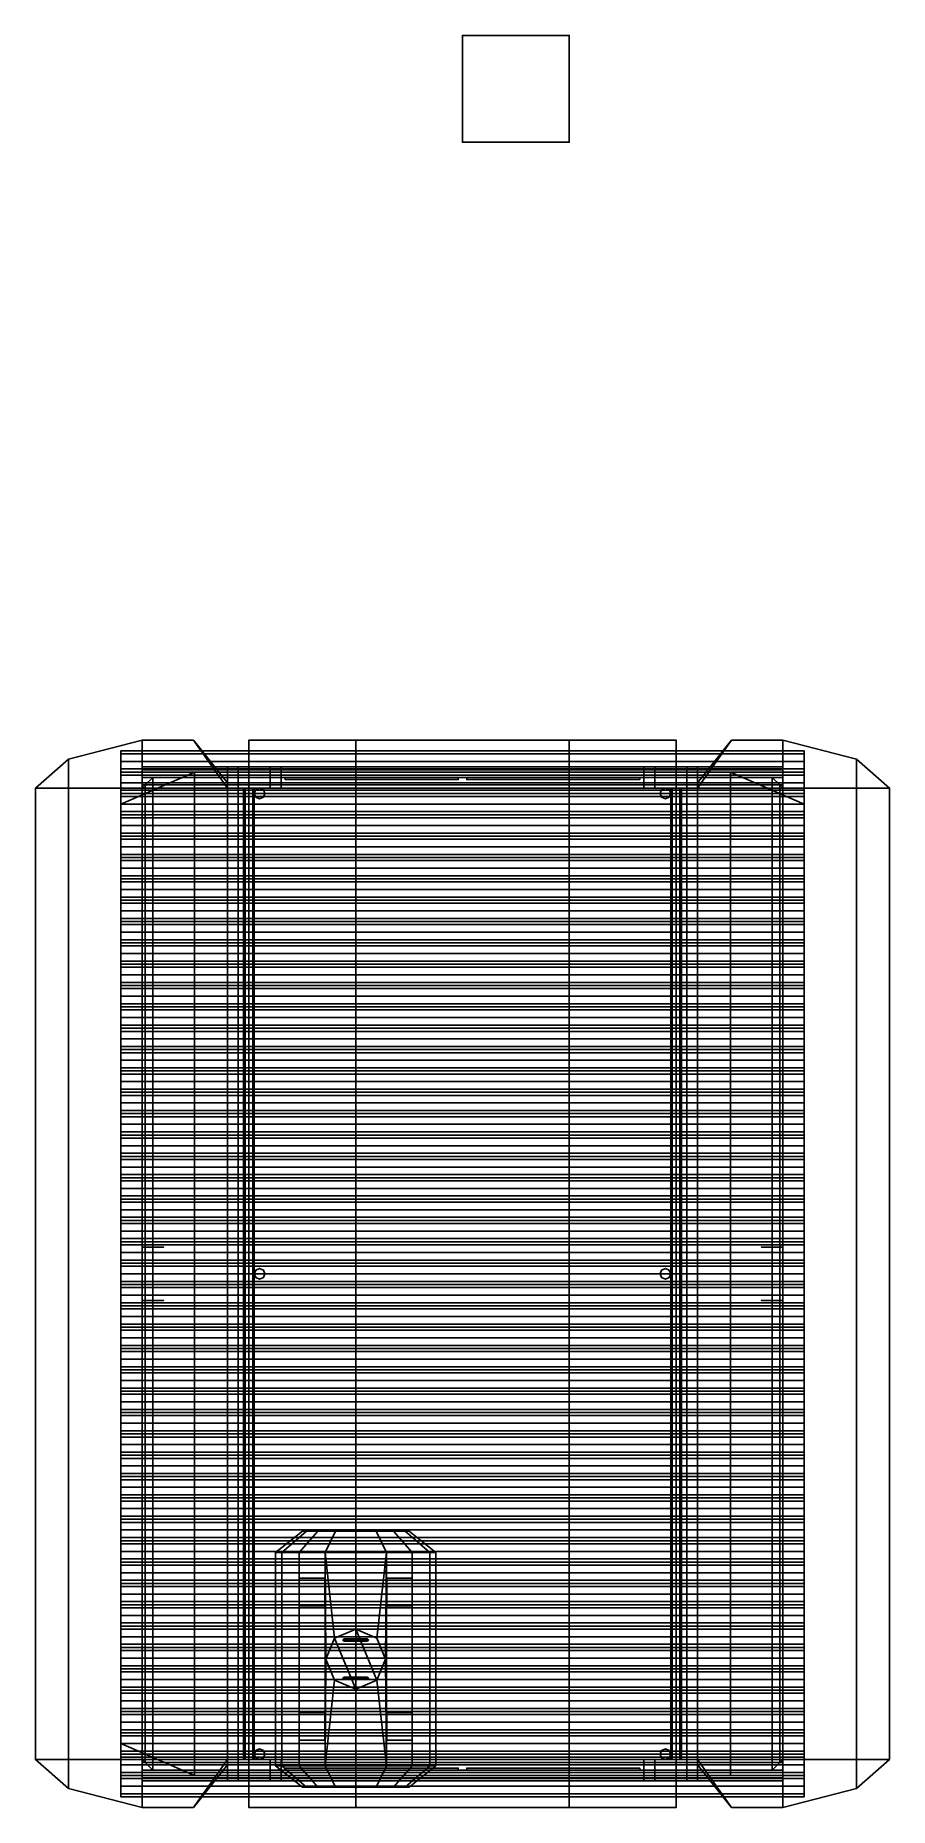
# Model space of a CAD drawing. Header units: millimetres. Extents: x -4 to 4, y -5 to 11.6.
import ezdxf

# ---------------------------------------------------------------- set-up
doc = ezdxf.new("R2010")
doc.units = ezdxf.units.MM
doc.layers.add('roof', color=1, linetype='Continuous')
doc.layers.add('upgrade', color=2, linetype='Continuous')

msp = doc.modelspace()

# ---------------------------------------------------------------- linework, layer by layer
for points in [[(1, 11.6, -1.3), (1, 11.6, -2.3), (0, 11.6, -2.3), (0, 11.6, -1.3)], [(1, 11.6, -2.3), (1, 10.6, -2.3), (0, 10.6, -2.3), (0, 11.6, -2.3)], [(0, 11.6, -2.3), (0, 10.6, -2.3), (0, 10.6, -1.3), (0, 11.6, -1.3)], [(0, 11.6, -1.3), (0, 10.6, -1.3), (1, 10.6, -1.3), (1, 11.6, -1.3)], [(1, 10.6, -1.3), (1, 10.6, -2.3), (1, 11.6, -2.3), (1, 11.6, -1.3)], [(0, 10.6, -1.3), (0, 10.6, -2.3), (1, 10.6, -2.3), (1, 10.6, -1.3)], [(-3.69, 4.82), (-3.69, 4.55, 0.3), (-3, 4.55, 1.5), (-3, 5)], [(-3, 5), (-3, 4.55, 1.5), (-2.2, 4.55, 1.5), (-2.52, 5)], [(-2.52, 5), (-2.2, 4.55, 1.5), (-2.2, 4.55, 1.5), (-2.2, 4.6)], [(2.2, 4.55, 1.5), (2.52, 5), (2.2, 4.6), (2.2, 4.55, 1.5)], [(3, 4.55, 1.5), (3, 5), (2.52, 5), (2.2, 4.55, 1.5)], [(3.69, 4.55, 0.3), (3.69, 4.82), (3, 5), (3, 4.55, 1.5)], [(-4, 4.55), (-4, 4.55), (-3.69, 4.55, 0.3), (-3.69, 4.82)], [(4, 4.55), (4, 4.55), (3.69, 4.82), (3.69, 4.55, 0.3)], [(-3.2, 4.4, 2.2), (-2.51, 4.4, 2.8), (-2.51, 4.4, 2.8), (-2.51, 4.7, 2.2)], [(-2.51, 4.7, 2.2), (-2.51, 4.4, 2.8), (2.51, 4.4, 2.8), (2.51, 4.7, 2.2)], [(-2.2, 4.75, 1.5), (-2.2, -4.75, 1.5), (-2.1, -4.75, 1.5), (-2.1, 4.75, 1.5)], [(-2.2, 4.75), (-2.2, 4.75, 1.5), (-2.1, 4.75, 1.5), (-2.1, 4.75)], [(-2.2, 4.6), (-2.2, 4.55, 1.5), (-2.2, 4.75, 1.5), (-2.2, 4.75)], [(-2.1, 4.75, 1.5), (-2.1, -4.75, 1.5), (-2.1, -4.75), (-2.1, 4.75)], [(2.1, -4.75, 1.5), (2.1, 4.75, 1.5), (2.1, 4.75), (2.1, -4.75)], [(2.2, -4.75, 1.5), (2.2, 4.75, 1.5), (2.1, 4.75, 1.5), (2.1, -4.75, 1.5)], [(2.2, 4.75, 1.5), (2.2, 4.75), (2.1, 4.75), (2.1, 4.75, 1.5)], [(2.2, 4.55, 1.5), (2.2, 4.6), (2.2, 4.75), (2.2, 4.75, 1.5)], [(2.51, 4.7, 2.2), (2.51, 4.4, 2.8), (2.51, 4.4, 2.8), (3.2, 4.4, 2.2)], [(-4, 4.55), (-4, -4.55), (-3.69, -4.55, 0.3), (-3.69, 4.55, 0.3)], [(-3.69, 4.55, 0.3), (-3.69, -4.55, 0.3), (-3, -4.55, 1.5), (-3, 4.55, 1.5)], [(-3, 4.55, 1.5), (-3, -4.55, 1.5), (-2.2, -4.55, 1.5), (-2.2, 4.55, 1.5)], [(3, -4.55, 1.5), (3, 4.55, 1.5), (2.2, 4.55, 1.5), (2.2, -4.55, 1.5)], [(3.69, -4.55, 0.3), (3.69, 4.55, 0.3), (3, 4.55, 1.5), (3, -4.55, 1.5)], [(4, -4.55), (4, 4.55), (3.69, 4.55, 0.3), (3.69, -4.55, 0.3)], [(-3.2, 4.4, 2.2), (-3.2, -4.4, 2.2), (-2.51, -4.4, 2.8), (-2.51, 4.4, 2.8)], [(-2.51, 4.4, 2.8), (-2.51, -4.4, 2.8), (2.51, -4.4, 2.8), (2.51, 4.4, 2.8)], [(3.2, -4.4, 2.2), (3.2, 4.4, 2.2), (2.51, 4.4, 2.8), (2.51, -4.4, 2.8)], [(-1.75, -2.61, 0.77), (-1.693, -2.61, 1.057), (-1.462, -2.41, 0.961), (-1.5, -2.41, 0.77)], [(-1.693, -2.61, 0.483), (-1.75, -2.61, 0.77), (-1.5, -2.41, 0.77), (-1.462, -2.41, 0.579)], [(-1.53, -2.61, 0.24), (-1.693, -2.61, 0.483), (-1.462, -2.41, 0.579), (-1.354, -2.41, 0.416)], [(-1.693, -2.61, 1.057), (-1.53, -2.61, 1.3), (-1.354, -2.41, 1.124), (-1.462, -2.41, 0.961)], [(-1.287, -2.61, 0.077), (-1.53, -2.61, 0.24), (-1.354, -2.41, 0.416), (-1.191, -2.41, 0.308)], [(-1.53, -2.61, 1.3), (-1.287, -2.61, 1.463), (-1.191, -2.41, 1.232), (-1.354, -2.41, 1.124)], [(-1.462, -2.41, 0.961), (-0.5, -2.41, 0.77), (-0.538, -2.41, 0.579), (-1.5, -2.41, 0.77)], [(-1.5, -2.41, 0.77), (-0.538, -2.41, 0.579), (-0.646, -2.41, 0.416), (-1.462, -2.41, 0.579)], [(-1.462, -2.41, 0.579), (-0.646, -2.41, 0.416), (-0.809, -2.41, 0.308), (-1.354, -2.41, 0.416)], [(-1.354, -2.41, 1.124), (-0.538, -2.41, 0.961), (-0.5, -2.41, 0.77), (-1.462, -2.41, 0.961)], [(-1.354, -2.41, 0.416), (-0.809, -2.41, 0.308), (-1, -2.41, 0.27), (-1.191, -2.41, 0.308)], [(-1.191, -2.41, 1.232), (-0.646, -2.41, 1.124), (-0.538, -2.41, 0.961), (-1.354, -2.41, 1.124)], [(-1, -2.61, 0.02), (-1.287, -2.61, 0.077), (-1.191, -2.41, 0.308), (-1, -2.41, 0.27)], [(-1.287, -2.61, 1.463), (-1, -2.61, 1.52), (-1, -2.41, 1.27), (-1.191, -2.41, 1.232)], [(-1, -2.41, 1.27), (-0.809, -2.41, 1.232), (-0.646, -2.41, 1.124), (-1.191, -2.41, 1.232)], [(-0.713, -2.61, 0.077), (-1, -2.61, 0.02), (-1, -2.41, 0.27), (-0.809, -2.41, 0.308)], [(-1, -2.61, 1.52), (-0.713, -2.61, 1.463), (-0.809, -2.41, 1.232), (-1, -2.41, 1.27)], [(-0.47, -2.61, 0.24), (-0.713, -2.61, 0.077), (-0.809, -2.41, 0.308), (-0.646, -2.41, 0.416)], [(-0.713, -2.61, 1.463), (-0.47, -2.61, 1.3), (-0.646, -2.41, 1.124), (-0.809, -2.41, 1.232)], [(-0.307, -2.61, 0.483), (-0.47, -2.61, 0.24), (-0.646, -2.41, 0.416), (-0.538, -2.41, 0.579)], [(-0.47, -2.61, 1.3), (-0.307, -2.61, 1.057), (-0.538, -2.41, 0.961), (-0.646, -2.41, 1.124)], [(-0.307, -2.61, 1.057), (-0.25, -2.61, 0.77), (-0.5, -2.41, 0.77), (-0.538, -2.41, 0.961)], [(-0.25, -2.61, 0.77), (-0.307, -2.61, 0.483), (-0.538, -2.41, 0.579), (-0.5, -2.41, 0.77)], [(-1.693, -2.61, 1.057), (-1.75, -2.61, 0.77), (-1.75, -4.61, 0.77), (-1.693, -4.61, 1.057)], [(-1.75, -2.61, 0.77), (-1.693, -2.61, 0.483), (-1.693, -4.61, 0.483), (-1.75, -4.61, 0.77)], [(-1.53, -2.61, 1.3), (-1.693, -2.61, 1.057), (-1.693, -4.61, 1.057), (-1.53, -4.61, 1.3)], [(-1.693, -2.61, 0.483), (-1.53, -2.61, 0.24), (-1.53, -4.61, 0.24), (-1.693, -4.61, 0.483)], [(-1.287, -2.61, 1.463), (-1.53, -2.61, 1.3), (-1.53, -4.61, 1.3), (-1.287, -4.61, 1.463)], [(-1.53, -2.61, 0.24), (-1.287, -2.61, 0.077), (-1.287, -4.61, 0.077), (-1.53, -4.61, 0.24)], [(-1, -2.61, 1.52), (-1.287, -2.61, 1.463), (-1.198, -3.412, 1.481), (-1, -3.33, 1.52)], [(-1.287, -2.61, 0.077), (-1, -2.61, 0.02), (-1, -4.61, 0.02), (-1.287, -4.61, 0.077)], [(-1.287, -2.61, 1.463), (-1.287, -2.61, 1.463), (-1.28, -3.61, 1.464), (-1.198, -3.412, 1.481)], [(-1.287, -2.61, 1.463), (-1.287, -2.61, 1.463), (-1.287, -4.61, 1.463), (-1.28, -3.61, 1.464)], [(-0.713, -2.61, 1.463), (-1, -2.61, 1.52), (-1, -3.33, 1.52), (-0.802, -3.412, 1.481)], [(-1, -2.61, 0.02), (-0.713, -2.61, 0.077), (-0.713, -4.61, 0.077), (-1, -4.61, 0.02)], [(-0.713, -2.61, 1.463), (-0.713, -2.61, 1.463), (-0.802, -3.412, 1.481), (-0.72, -3.61, 1.464)], [(-0.713, -2.61, 1.463), (-0.713, -2.61, 1.463), (-0.72, -3.61, 1.464), (-0.713, -4.61, 1.463)], [(-0.47, -2.61, 1.3), (-0.713, -2.61, 1.463), (-0.713, -4.61, 1.463), (-0.47, -4.61, 1.3)], [(-0.713, -2.61, 0.077), (-0.47, -2.61, 0.24), (-0.47, -4.61, 0.24), (-0.713, -4.61, 0.077)], [(-0.307, -2.61, 1.057), (-0.47, -2.61, 1.3), (-0.47, -4.61, 1.3), (-0.307, -4.61, 1.057)], [(-0.47, -2.61, 0.24), (-0.307, -2.61, 0.483), (-0.307, -4.61, 0.483), (-0.47, -4.61, 0.24)], [(-0.25, -2.61, 0.77), (-0.307, -2.61, 1.057), (-0.307, -4.61, 1.057), (-0.25, -4.61, 0.77)], [(-0.307, -2.61, 0.483), (-0.25, -2.61, 0.77), (-0.25, -4.61, 0.77), (-0.307, -4.61, 0.483)], [(-1.29, -2.85, 0.079), (-1.29, -2.85), (-1.53, -2.85), (-1.53, -2.85, 0.239)], [(-1.53, -2.85), (-1.53, -3.11), (-1.53, -3.11, 0.239), (-1.53, -2.85, 0.239)], [(-1.29, -3.11, 0.079), (-1.29, -3.11), (-1.29, -2.85), (-1.29, -2.85, 0.079)], [(-0.47, -2.85, 0.239), (-0.47, -2.85), (-0.71, -2.85), (-0.71, -2.85, 0.079)], [(-0.71, -2.85, 0.079), (-0.71, -2.85), (-0.71, -3.11), (-0.71, -3.11, 0.079)], [(-0.47, -3.11), (-0.47, -2.85), (-0.47, -2.85, 0.239), (-0.47, -3.11, 0.239)], [(-1.53, -3.11, 0.239), (-1.53, -3.11), (-1.29, -3.11), (-1.29, -3.11, 0.079)], [(-0.71, -3.11, 0.079), (-0.71, -3.11), (-0.47, -3.11), (-0.47, -3.11, 0.239)], [(-1.198, -3.412, 1.481), (-1.28, -3.61, 1.464), (-1.28, -3.61, 1.6), (-1.198, -3.412, 1.6)], [(-1.28, -3.61, 1.6), (-1.198, -3.808, 1.6), (-1, -3.89, 1.6), (-1.198, -3.412, 1.6)], [(-1, -3.33, 1.52), (-1.198, -3.412, 1.481), (-1.198, -3.412, 1.6), (-1, -3.33, 1.6)], [(-1.198, -3.412, 1.6), (-1, -3.89, 1.6), (-0.802, -3.808, 1.6), (-1, -3.33, 1.6)], [(-1.11, -3.42, 1.6), (-1.12, -3.43, 1.6), (-1.12, -3.43, 1.66), (-1.11, -3.42, 1.65)], [(-0.88, -3.43, 1.66), (-0.89, -3.42, 1.65), (-1.11, -3.42, 1.65), (-1.12, -3.43, 1.66)], [(-1.12, -3.43, 1.6), (-1.11, -3.44, 1.6), (-1.11, -3.44, 1.65), (-1.12, -3.43, 1.66)], [(-0.89, -3.44, 1.65), (-0.88, -3.43, 1.66), (-1.12, -3.43, 1.66), (-1.11, -3.44, 1.65)], [(-1.1, -3.43, 1.6), (-1.11, -3.42, 1.6), (-1.11, -3.42, 1.65), (-1.1, -3.43, 1.64)], [(-0.89, -3.42, 1.65), (-0.9, -3.43, 1.64), (-1.1, -3.43, 1.64), (-1.11, -3.42, 1.65)], [(-1.11, -3.44, 1.6), (-1.1, -3.43, 1.6), (-1.1, -3.43, 1.64), (-1.11, -3.44, 1.65)], [(-0.9, -3.43, 1.64), (-0.89, -3.44, 1.65), (-1.11, -3.44, 1.65), (-1.1, -3.43, 1.64)], [(-0.802, -3.412, 1.481), (-1, -3.33, 1.52), (-1, -3.33, 1.6), (-0.802, -3.412, 1.6)], [(-1, -3.33, 1.6), (-0.802, -3.808, 1.6), (-0.72, -3.61, 1.6), (-0.802, -3.412, 1.6)], [(-0.89, -3.42, 1.6), (-0.9, -3.43, 1.6), (-0.9, -3.43, 1.64), (-0.89, -3.42, 1.65)], [(-0.9, -3.43, 1.6), (-0.89, -3.44, 1.6), (-0.89, -3.44, 1.65), (-0.9, -3.43, 1.64)], [(-0.88, -3.43, 1.6), (-0.89, -3.42, 1.6), (-0.89, -3.42, 1.65), (-0.88, -3.43, 1.66)], [(-0.89, -3.44, 1.6), (-0.88, -3.43, 1.6), (-0.88, -3.43, 1.66), (-0.89, -3.44, 1.65)], [(-0.72, -3.61, 1.464), (-0.802, -3.412, 1.481), (-0.802, -3.412, 1.6), (-0.72, -3.61, 1.6)], [(-1.287, -4.61, 1.463), (-1.287, -4.61, 1.463), (-1.198, -3.808, 1.481), (-1.28, -3.61, 1.464)], [(-1.28, -3.61, 1.464), (-1.198, -3.808, 1.481), (-1.198, -3.808, 1.6), (-1.28, -3.61, 1.6)], [(-0.802, -3.808, 1.481), (-0.72, -3.61, 1.464), (-0.72, -3.61, 1.6), (-0.802, -3.808, 1.6)], [(-0.713, -4.61, 1.463), (-0.713, -4.61, 1.463), (-0.72, -3.61, 1.464), (-0.802, -3.808, 1.481)], [(-1.287, -4.61, 1.463), (-1, -4.61, 1.52), (-1, -3.89, 1.52), (-1.198, -3.808, 1.481)], [(-1.198, -3.808, 1.481), (-1, -3.89, 1.52), (-1, -3.89, 1.6), (-1.198, -3.808, 1.6)], [(-0.88, -3.79, 1.66), (-0.89, -3.78, 1.65), (-1.11, -3.78, 1.65), (-1.12, -3.79, 1.66)], [(-1.11, -3.78, 1.6), (-1.12, -3.79, 1.6), (-1.12, -3.79, 1.66), (-1.11, -3.78, 1.65)], [(-0.89, -3.8, 1.65), (-0.88, -3.79, 1.66), (-1.12, -3.79, 1.66), (-1.11, -3.8, 1.65)], [(-1.12, -3.79, 1.6), (-1.11, -3.8, 1.6), (-1.11, -3.8, 1.65), (-1.12, -3.79, 1.66)], [(-0.89, -3.78, 1.65), (-0.9, -3.79, 1.64), (-1.1, -3.79, 1.64), (-1.11, -3.78, 1.65)], [(-1.1, -3.79, 1.6), (-1.11, -3.78, 1.6), (-1.11, -3.78, 1.65), (-1.1, -3.79, 1.64)], [(-0.9, -3.79, 1.64), (-0.89, -3.8, 1.65), (-1.11, -3.8, 1.65), (-1.1, -3.79, 1.64)], [(-1.11, -3.8, 1.6), (-1.1, -3.79, 1.6), (-1.1, -3.79, 1.64), (-1.11, -3.8, 1.65)], [(-1, -3.89, 1.52), (-0.802, -3.808, 1.481), (-0.802, -3.808, 1.6), (-1, -3.89, 1.6)], [(-1, -4.61, 1.52), (-0.713, -4.61, 1.463), (-0.802, -3.808, 1.481), (-1, -3.89, 1.52)], [(-0.89, -3.78, 1.6), (-0.9, -3.79, 1.6), (-0.9, -3.79, 1.64), (-0.89, -3.78, 1.65)], [(-0.9, -3.79, 1.6), (-0.89, -3.8, 1.6), (-0.89, -3.8, 1.65), (-0.9, -3.79, 1.64)], [(-0.88, -3.79, 1.6), (-0.89, -3.78, 1.6), (-0.89, -3.78, 1.65), (-0.88, -3.79, 1.66)], [(-0.89, -3.8, 1.6), (-0.88, -3.79, 1.6), (-0.88, -3.79, 1.66), (-0.89, -3.8, 1.65)], [(-1.53, -4.11), (-1.53, -4.37), (-1.53, -4.37, 0.239), (-1.53, -4.11, 0.239)], [(-1.29, -4.11, 0.079), (-1.29, -4.11), (-1.53, -4.11), (-1.53, -4.11, 0.239)], [(-1.29, -4.37, 0.079), (-1.29, -4.37), (-1.29, -4.11), (-1.29, -4.11, 0.079)], [(-0.47, -4.11, 0.239), (-0.47, -4.11), (-0.71, -4.11), (-0.71, -4.11, 0.079)], [(-0.71, -4.11, 0.079), (-0.71, -4.11), (-0.71, -4.37), (-0.71, -4.37, 0.079)], [(-0.47, -4.37), (-0.47, -4.11), (-0.47, -4.11, 0.239), (-0.47, -4.37, 0.239)], [(-2.51, -4.7, 2.2), (-2.51, -4.4, 2.8), (-2.51, -4.4, 2.8), (-3.2, -4.4, 2.2)], [(-2.51, -4.4, 2.8), (-2.51, -4.7, 2.2), (2.51, -4.7, 2.2), (2.51, -4.4, 2.8)], [(-1.53, -4.37, 0.239), (-1.53, -4.37), (-1.29, -4.37), (-1.29, -4.37, 0.079)], [(-0.71, -4.37, 0.079), (-0.71, -4.37), (-0.47, -4.37), (-0.47, -4.37, 0.239)], [(-4, -4.55), (-4, -4.55), (-3.69, -4.82), (-3.69, -4.55, 0.3)], [(-3.69, -4.55, 0.3), (-3.69, -4.82), (-3, -5), (-3, -4.55, 1.5)], [(-3, -4.55, 1.5), (-3, -5), (-2.52, -5), (-2.2, -4.55, 1.5)], [(-2.2, -4.55, 1.5), (-2.52, -5), (-2.2, -4.6), (-2.2, -4.55, 1.5)], [(-2.2, -4.55, 1.5), (-2.2, -4.6), (-2.2, -4.75), (-2.2, -4.75, 1.5)], [(-1.693, -4.61, 1.057), (-1.75, -4.61, 0.77), (-1.5, -4.81, 0.77), (-1.462, -4.81, 0.961)], [(-1.75, -4.61, 0.77), (-1.693, -4.61, 0.483), (-1.462, -4.81, 0.579), (-1.5, -4.81, 0.77)], [(-1.53, -4.61, 1.3), (-1.693, -4.61, 1.057), (-1.462, -4.81, 0.961), (-1.354, -4.81, 1.124)], [(-1.693, -4.61, 0.483), (-1.53, -4.61, 0.24), (-1.354, -4.81, 0.416), (-1.462, -4.81, 0.579)], [(-1.287, -4.61, 1.463), (-1.53, -4.61, 1.3), (-1.354, -4.81, 1.124), (-1.191, -4.81, 1.232)], [(-1.53, -4.61, 0.24), (-1.287, -4.61, 0.077), (-1.191, -4.81, 0.308), (-1.354, -4.81, 0.416)], [(-1, -4.61, 1.52), (-1.287, -4.61, 1.463), (-1.191, -4.81, 1.232), (-1, -4.81, 1.27)], [(-1.287, -4.61, 0.077), (-1, -4.61, 0.02), (-1, -4.81, 0.27), (-1.191, -4.81, 0.308)], [(-0.713, -4.61, 1.463), (-1, -4.61, 1.52), (-1, -4.81, 1.27), (-0.809, -4.81, 1.232)], [(-1, -4.61, 0.02), (-0.713, -4.61, 0.077), (-0.809, -4.81, 0.308), (-1, -4.81, 0.27)], [(-0.47, -4.61, 1.3), (-0.713, -4.61, 1.463), (-0.809, -4.81, 1.232), (-0.646, -4.81, 1.124)], [(-0.713, -4.61, 0.077), (-0.47, -4.61, 0.24), (-0.646, -4.81, 0.416), (-0.809, -4.81, 0.308)], [(-0.307, -4.61, 1.057), (-0.47, -4.61, 1.3), (-0.646, -4.81, 1.124), (-0.538, -4.81, 0.961)], [(-0.47, -4.61, 0.24), (-0.307, -4.61, 0.483), (-0.538, -4.81, 0.579), (-0.646, -4.81, 0.416)], [(-0.25, -4.61, 0.77), (-0.307, -4.61, 1.057), (-0.538, -4.81, 0.961), (-0.5, -4.81, 0.77)], [(-0.307, -4.61, 0.483), (-0.25, -4.61, 0.77), (-0.5, -4.81, 0.77), (-0.538, -4.81, 0.579)], [(2.2, -4.6), (2.2, -4.55, 1.5), (2.2, -4.75, 1.5), (2.2, -4.75)], [(2.52, -5), (2.2, -4.55, 1.5), (2.2, -4.55, 1.5), (2.2, -4.6)], [(3, -5), (3, -4.55, 1.5), (2.2, -4.55, 1.5), (2.52, -5)], [(3.69, -4.82), (3.69, -4.55, 0.3), (3, -4.55, 1.5), (3, -5)], [(4, -4.55), (4, -4.55), (3.69, -4.55, 0.3), (3.69, -4.82)], [(-2.2, -4.75, 1.5), (-2.2, -4.75), (-2.1, -4.75), (-2.1, -4.75, 1.5)], [(-0.646, -4.81, 1.124), (-1.462, -4.81, 0.961), (-1.5, -4.81, 0.77), (-0.538, -4.81, 0.961)], [(-0.538, -4.81, 0.961), (-1.5, -4.81, 0.77), (-1.462, -4.81, 0.579), (-0.5, -4.81, 0.77)], [(-0.809, -4.81, 1.232), (-1.354, -4.81, 1.124), (-1.462, -4.81, 0.961), (-0.646, -4.81, 1.124)], [(-0.5, -4.81, 0.77), (-1.462, -4.81, 0.579), (-1.354, -4.81, 0.416), (-0.538, -4.81, 0.579)], [(-1, -4.81, 1.27), (-1.191, -4.81, 1.232), (-1.354, -4.81, 1.124), (-0.809, -4.81, 1.232)], [(-0.538, -4.81, 0.579), (-1.354, -4.81, 0.416), (-1.191, -4.81, 0.308), (-0.646, -4.81, 0.416)], [(-0.646, -4.81, 0.416), (-1.191, -4.81, 0.308), (-1, -4.81, 0.27), (-0.809, -4.81, 0.308)], [(2.2, -4.75), (2.2, -4.75, 1.5), (2.1, -4.75, 1.5), (2.1, -4.75)]]:
    msp.add_3dface(points)
at = {"layer": 'roof'}
for points in [[(-2, 5, 2), (-2, -5, 2), (-2, -5, 2.1), (-2, 5, 2.1)], [(-1, 5, 3), (-1, -5, 3), (-2, -5, 2), (-2, 5, 2)], [(-1, 5, 3.1), (-1, 5, 3), (-2, 5, 2), (-2, 5, 2.1)], [(-2, 5, 2.1), (-2, -5, 2.1), (-1, -5, 3.1), (-1, 5, 3.1)], [(-1, 5, 3.1), (-1, -5, 3.1), (1, -5, 3.1), (1, 5, 3.1)], [(1, 5, 3.1), (1, 5, 3), (-1, 5, 3), (-1, 5, 3.1)], [(1, 5, 3), (1, -5, 3), (-1, -5, 3), (-1, 5, 3)], [(1, -5, 3), (1, 5, 3), (2, 5, 2), (2, -5, 2)], [(2, -5, 2.1), (2, 5, 2.1), (1, 5, 3.1), (1, -5, 3.1)], [(2, 5, 2.1), (2, 5, 2), (1, 5, 3), (1, 5, 3.1)], [(2, -5, 2), (2, 5, 2), (2, 5, 2.1), (2, -5, 2.1)], [(-2.035, 4.55, 1.035), (-2.05, 4.55, 1), (-2.05, -4.55, 1), (-2.035, -4.55, 1.035)], [(-2.05, 4.55, 1), (-2.035, 4.55, 0.965), (-2.035, -4.55, 0.965), (-2.05, -4.55, 1)], [(-1.95, 4.55, 1), (-2.035, 4.55, 0.965), (-2.05, 4.55, 1), (-1.965, 4.55, 1.035)], [(-1.965, 4.55, 1.035), (-2.05, 4.55, 1), (-2.035, 4.55, 1.035), (-2, 4.55, 1.05)], [(-2, 4.55, 1.05), (-2.035, 4.55, 1.035), (-2.035, -4.55, 1.035), (-2, -4.55, 1.05)], [(-2.035, 4.55, 0.965), (-2, 4.55, 0.95), (-2, -4.55, 0.95), (-2.035, -4.55, 0.965)], [(-1.965, 4.55, 0.965), (-2, 4.55, 0.95), (-2.035, 4.55, 0.965), (-1.95, 4.55, 1)], [(-1.965, 4.55, 1.035), (-2, 4.55, 1.05), (-2, -4.55, 1.05), (-1.965, -4.55, 1.035)], [(-2, 4.55, 0.95), (-1.965, 4.55, 0.965), (-1.965, -4.55, 0.965), (-2, -4.55, 0.95)], [(-1.95, 4.55, 1), (-1.965, 4.55, 1.035), (-1.965, -4.55, 1.035), (-1.95, -4.55, 1)], [(-1.965, 4.55, 0.965), (-1.95, 4.55, 1), (-1.95, -4.55, 1), (-1.965, -4.55, 0.965)], [(-1.935, 4.535), (-1.95, 4.5), (-1.95, 4.5, 2.1), (-1.935, 4.535, 2.1)], [(-1.95, 4.5), (-1.935, 4.465), (-1.935, 4.465, 2.1), (-1.95, 4.5, 2.1)], [(-1.9, 4.55), (-1.935, 4.535), (-1.935, 4.535, 2.1), (-1.9, 4.55, 2.1)], [(-1.865, 4.535), (-1.9, 4.55), (-1.9, 4.55, 2.1), (-1.865, 4.535, 2.1)], [(-1.85, 4.5), (-1.865, 4.535), (-1.865, 4.535, 2.1), (-1.85, 4.5, 2.1)], [(-1.865, 4.465), (-1.85, 4.5), (-1.85, 4.5, 2.1), (-1.865, 4.465, 2.1)], [(1.865, 4.535), (1.85, 4.5), (1.85, 4.5, 2.1), (1.865, 4.535, 2.1)], [(1.85, 4.5), (1.865, 4.465), (1.865, 4.465, 2.1), (1.85, 4.5, 2.1)], [(1.9, 4.55), (1.865, 4.535), (1.865, 4.535, 2.1), (1.9, 4.55, 2.1)], [(1.935, 4.535), (1.9, 4.55), (1.9, 4.55, 2.1), (1.935, 4.535, 2.1)], [(1.95, 4.5), (1.935, 4.535), (1.935, 4.535, 2.1), (1.95, 4.5, 2.1)], [(1.935, 4.465), (1.95, 4.5), (1.95, 4.5, 2.1), (1.935, 4.465, 2.1)], [(1.965, 4.55, 1.035), (2, 4.55, 1.05), (2.035, 4.55, 1.035), (1.95, 4.55, 1)], [(1.95, 4.55, 1), (2.035, 4.55, 1.035), (2.05, 4.55, 1), (1.965, 4.55, 0.965)], [(1.965, -4.55, 0.965), (1.95, -4.55, 1), (1.95, 4.55, 1), (1.965, 4.55, 0.965)], [(1.95, -4.55, 1), (1.965, -4.55, 1.035), (1.965, 4.55, 1.035), (1.95, 4.55, 1)], [(1.965, 4.55, 0.965), (2.05, 4.55, 1), (2.035, 4.55, 0.965), (2, 4.55, 0.95)], [(2, -4.55, 0.95), (1.965, -4.55, 0.965), (1.965, 4.55, 0.965), (2, 4.55, 0.95)], [(1.965, -4.55, 1.035), (2, -4.55, 1.05), (2, 4.55, 1.05), (1.965, 4.55, 1.035)], [(2.035, -4.55, 0.965), (2, -4.55, 0.95), (2, 4.55, 0.95), (2.035, 4.55, 0.965)], [(2, -4.55, 1.05), (2.035, -4.55, 1.035), (2.035, 4.55, 1.035), (2, 4.55, 1.05)], [(2.05, -4.55, 1), (2.035, -4.55, 0.965), (2.035, 4.55, 0.965), (2.05, 4.55, 1)], [(2.035, -4.55, 1.035), (2.05, -4.55, 1), (2.05, 4.55, 1), (2.035, 4.55, 1.035)], [(-1.935, 4.465), (-1.9, 4.45), (-1.9, 4.45, 2.1), (-1.935, 4.465, 2.1)], [(-1.9, 4.45), (-1.865, 4.465), (-1.865, 4.465, 2.1), (-1.9, 4.45, 2.1)], [(1.865, 4.465), (1.9, 4.45), (1.9, 4.45, 2.1), (1.865, 4.465, 2.1)], [(1.9, 4.45), (1.935, 4.465), (1.935, 4.465, 2.1), (1.9, 4.45, 2.1)], [(-1.935, 0.035), (-1.95, 0), (-1.95, 0, 2.1), (-1.935, 0.035, 2.1)], [(-1.95, 0), (-1.935, -0.035), (-1.935, -0.035, 2.1), (-1.95, 0, 2.1)], [(-1.9, 0.05), (-1.935, 0.035), (-1.935, 0.035, 2.1), (-1.9, 0.05, 2.1)], [(-1.865, 0.035), (-1.9, 0.05), (-1.9, 0.05, 2.1), (-1.865, 0.035, 2.1)], [(-1.85, 0), (-1.865, 0.035), (-1.865, 0.035, 2.1), (-1.85, 0, 2.1)], [(-1.865, -0.035), (-1.85, 0), (-1.85, 0, 2.1), (-1.865, -0.035, 2.1)], [(1.865, 0.035), (1.85, 0), (1.85, 0, 2.1), (1.865, 0.035, 2.1)], [(1.9, 0.05), (1.865, 0.035), (1.865, 0.035, 2.1), (1.9, 0.05, 2.1)], [(1.935, 0.035), (1.9, 0.05), (1.9, 0.05, 2.1), (1.935, 0.035, 2.1)], [(1.95, 0), (1.935, 0.035), (1.935, 0.035, 2.1), (1.95, 0, 2.1)], [(-1.935, -0.035), (-1.9, -0.05), (-1.9, -0.05, 2.1), (-1.935, -0.035, 2.1)], [(-1.9, -0.05), (-1.865, -0.035), (-1.865, -0.035, 2.1), (-1.9, -0.05, 2.1)], [(1.85, 0), (1.865, -0.035), (1.865, -0.035, 2.1), (1.85, 0, 2.1)], [(1.865, -0.035), (1.9, -0.05), (1.9, -0.05, 2.1), (1.865, -0.035, 2.1)], [(1.9, -0.05), (1.935, -0.035), (1.935, -0.035, 2.1), (1.9, -0.05, 2.1)], [(1.935, -0.035), (1.95, 0), (1.95, 0, 2.1), (1.935, -0.035, 2.1)], [(-1.935, -4.465), (-1.95, -4.5), (-1.95, -4.5, 2.1), (-1.935, -4.465, 2.1)], [(-1.9, -4.45), (-1.935, -4.465), (-1.935, -4.465, 2.1), (-1.9, -4.45, 2.1)], [(-1.865, -4.465), (-1.9, -4.45), (-1.9, -4.45, 2.1), (-1.865, -4.465, 2.1)], [(-1.85, -4.5), (-1.865, -4.465), (-1.865, -4.465, 2.1), (-1.85, -4.5, 2.1)], [(1.865, -4.465), (1.85, -4.5), (1.85, -4.5, 2.1), (1.865, -4.465, 2.1)], [(1.9, -4.45), (1.865, -4.465), (1.865, -4.465, 2.1), (1.9, -4.45, 2.1)], [(1.935, -4.465), (1.9, -4.45), (1.9, -4.45, 2.1), (1.935, -4.465, 2.1)], [(1.95, -4.5), (1.935, -4.465), (1.935, -4.465, 2.1), (1.95, -4.5, 2.1)], [(-1.965, -4.55, 0.965), (-2.05, -4.55, 1), (-2.035, -4.55, 0.965), (-2, -4.55, 0.95)], [(-1.95, -4.55, 1), (-2.035, -4.55, 1.035), (-2.05, -4.55, 1), (-1.965, -4.55, 0.965)], [(-1.965, -4.55, 1.035), (-2, -4.55, 1.05), (-2.035, -4.55, 1.035), (-1.95, -4.55, 1)], [(-1.95, -4.5), (-1.935, -4.535), (-1.935, -4.535, 2.1), (-1.95, -4.5, 2.1)], [(-1.935, -4.535), (-1.9, -4.55), (-1.9, -4.55, 2.1), (-1.935, -4.535, 2.1)], [(-1.9, -4.55), (-1.865, -4.535), (-1.865, -4.535, 2.1), (-1.9, -4.55, 2.1)], [(-1.865, -4.535), (-1.85, -4.5), (-1.85, -4.5, 2.1), (-1.865, -4.535, 2.1)], [(1.85, -4.5), (1.865, -4.535), (1.865, -4.535, 2.1), (1.85, -4.5, 2.1)], [(1.865, -4.535), (1.9, -4.55), (1.9, -4.55, 2.1), (1.865, -4.535, 2.1)], [(1.9, -4.55), (1.935, -4.535), (1.935, -4.535, 2.1), (1.9, -4.55, 2.1)], [(1.935, -4.535), (1.95, -4.5), (1.95, -4.5, 2.1), (1.935, -4.535, 2.1)], [(1.95, -4.55, 1), (2.035, -4.55, 0.965), (2.05, -4.55, 1), (1.965, -4.55, 1.035)], [(1.965, -4.55, 0.965), (2, -4.55, 0.95), (2.035, -4.55, 0.965), (1.95, -4.55, 1)], [(1.965, -4.55, 1.035), (2.05, -4.55, 1), (2.035, -4.55, 1.035), (2, -4.55, 1.05)], [(-2, -5, 2.1), (-2, -5, 2), (-1, -5, 3), (-1, -5, 3.1)], [(-1, -5, 3.1), (-1, -5, 3), (1, -5, 3), (1, -5, 3.1)], [(1, -5, 3.1), (1, -5, 3), (2, -5, 2), (2, -5, 2.1)]]:
    msp.add_3dface(points, dxfattribs=at)
at = {"layer": 'upgrade'}
for points in [[(3.2, 4.871, 2.271), (3.2, 4.9, 2.2), (-3.2, 4.9, 2.2), (-3.2, 4.871, 2.271)], [(3.2, 4.9, 2.2), (3.2, 4.871, 2.129), (-3.2, 4.871, 2.129), (-3.2, 4.9, 2.2)], [(-3.2, 4.8, 2.1), (-3.2, 4.871, 2.271), (-3.2, 4.9, 2.2), (-3.2, 4.871, 2.129)], [(3.2, 4.8, 2.3), (3.2, 4.871, 2.271), (-3.2, 4.871, 2.271), (-3.2, 4.8, 2.3)], [(-3.2, 4.729, 2.129), (-3.2, 4.8, 2.3), (-3.2, 4.871, 2.271), (-3.2, 4.8, 2.1)], [(3.2, 4.871, 2.129), (3.2, 4.8, 2.1), (-3.2, 4.8, 2.1), (-3.2, 4.871, 2.129)], [(3.2, 4.9, 2.2), (3.2, 4.871, 2.271), (3.2, 4.8, 2.3), (3.2, 4.871, 2.129)], [(3.2, 4.871, 2.129), (3.2, 4.8, 2.3), (3.2, 4.729, 2.271), (3.2, 4.8, 2.1)], [(3.2, 4.729, 2.271), (3.2, 4.8, 2.3), (-3.2, 4.8, 2.3), (-3.2, 4.729, 2.271)], [(-3.2, 4.7, 2.2), (-3.2, 4.729, 2.271), (-3.2, 4.8, 2.3), (-3.2, 4.729, 2.129)], [(3.2, 4.8, 2.1), (3.2, 4.729, 2.129), (-3.2, 4.729, 2.129), (-3.2, 4.8, 2.1)], [(3.2, 4.7, 2.2), (3.2, 4.729, 2.271), (-3.2, 4.729, 2.271), (-3.2, 4.7, 2.2)], [(3.2, 4.729, 2.129), (3.2, 4.7, 2.2), (-3.2, 4.7, 2.2), (-3.2, 4.729, 2.129)], [(3.2, 4.7, 2.2), (3.2, 4.671, 2.129), (-3.2, 4.671, 2.129), (-3.2, 4.7, 2.2)], [(3.2, 4.671, 2.271), (3.2, 4.7, 2.2), (-3.2, 4.7, 2.2), (-3.2, 4.671, 2.271)], [(-3.2, 4.6, 2.1), (-3.2, 4.671, 2.271), (-3.2, 4.7, 2.2), (-3.2, 4.671, 2.129)], [(-3.2, 4.529, 2.129), (-3.2, 4.6, 2.3), (-3.2, 4.671, 2.271), (-3.2, 4.6, 2.1)], [(3.2, 4.6, 2.3), (3.2, 4.671, 2.271), (-3.2, 4.671, 2.271), (-3.2, 4.6, 2.3)], [(-3, 4.75, 1.6), (-3, 4.721, 1.671), (-1.7, 4.721, 1.671), (-1.7, 4.75, 1.6)], [(-3, 4.721, 1.529), (-3, 4.75, 1.6), (-1.7, 4.75, 1.6), (-1.7, 4.721, 1.529)], [(-2.1, 4.721, 1.871), (-2.1, 4.75, 1.8), (-3, 4.75, 1.8), (-3, 4.721, 1.871)], [(-2.1, 4.75, 1.8), (-2.1, 4.721, 1.729), (-3, 4.721, 1.729), (-3, 4.75, 1.8)], [(3, 4.75, 2), (3, 4.721, 1.929), (-3, 4.721, 1.929), (-3, 4.75, 2)], [(3, 4.721, 2.071), (3, 4.75, 2), (-3, 4.75, 2), (-3, 4.721, 2.071)], [(-3, 4.65, 1.5), (-3, 4.721, 1.671), (-3, 4.75, 1.6), (-3, 4.721, 1.529)], [(-3, 4.65, 1.7), (-3, 4.721, 1.871), (-3, 4.75, 1.8), (-3, 4.721, 1.729)], [(-3, 4.65, 1.9), (-3, 4.721, 2.071), (-3, 4.75, 2), (-3, 4.721, 1.929)], [(-3, 4.65, 1.5), (-3, 4.721, 1.529), (-1.7, 4.721, 1.529), (-1.7, 4.65, 1.5)], [(-3, 4.721, 1.671), (-3, 4.65, 1.7), (-1.7, 4.65, 1.7), (-1.7, 4.721, 1.671)], [(-2.1, 4.721, 1.729), (-2.1, 4.65, 1.7), (-3, 4.65, 1.7), (-3, 4.721, 1.729)], [(-2.1, 4.65, 1.9), (-2.1, 4.721, 1.871), (-3, 4.721, 1.871), (-3, 4.65, 1.9)], [(3, 4.65, 2.1), (3, 4.721, 2.071), (-3, 4.721, 2.071), (-3, 4.65, 2.1)], [(3, 4.721, 1.929), (3, 4.65, 1.9), (-3, 4.65, 1.9), (-3, 4.721, 1.929)], [(-3, 4.579, 1.529), (-3, 4.65, 1.7), (-3, 4.721, 1.671), (-3, 4.65, 1.5)], [(-3, 4.579, 1.729), (-3, 4.65, 1.9), (-3, 4.721, 1.871), (-3, 4.65, 1.7)], [(-3, 4.579, 1.929), (-3, 4.65, 2.1), (-3, 4.721, 2.071), (-3, 4.65, 1.9)], [(-3, 4.65, 1.7), (-3, 4.579, 1.671), (-1.7, 4.579, 1.671), (-1.7, 4.65, 1.7)], [(-3, 4.579, 1.529), (-3, 4.65, 1.5), (-1.7, 4.65, 1.5), (-1.7, 4.579, 1.529)], [(-2.1, 4.65, 1.7), (-2.1, 4.579, 1.729), (-3, 4.579, 1.729), (-3, 4.65, 1.7)], [(-2.1, 4.579, 1.871), (-2.1, 4.65, 1.9), (-3, 4.65, 1.9), (-3, 4.579, 1.871)], [(3, 4.579, 2.071), (3, 4.65, 2.1), (-3, 4.65, 2.1), (-3, 4.579, 2.071)], [(3, 4.65, 1.9), (3, 4.579, 1.929), (-3, 4.579, 1.929), (-3, 4.65, 1.9)], [(-3, 4.55, 1.6), (-3, 4.579, 1.671), (-3, 4.65, 1.7), (-3, 4.579, 1.529)], [(-3, 4.55, 1.8), (-3, 4.579, 1.871), (-3, 4.65, 1.9), (-3, 4.579, 1.729)], [(-3, 4.55, 2), (-3, 4.579, 2.071), (-3, 4.65, 2.1), (-3, 4.579, 1.929)], [(-2.9, 4.65, 2.1), (-2.971, 4.579, 2.071), (-2.971, -4.579, 2.071), (-2.9, -4.65, 2.1)], [(-2.971, 4.579, 1.929), (-2.9, 4.65, 1.9), (-2.9, -4.65, 1.9), (-2.971, -4.579, 1.929)], [(-2.9, 4.65, 1.9), (-2.971, 4.579, 1.871), (-2.971, 3, 1.871), (-2.9, 3, 1.9)], [(-2.971, 4.579, 1.729), (-2.9, 4.65, 1.7), (-2.9, 3, 1.7), (-2.971, 3, 1.729)], [(-2.9, 4.65, 1.7), (-2.971, 4.579, 1.671), (-2.971, -4.579, 1.671), (-2.9, -4.65, 1.7)], [(-2.971, 4.579, 1.529), (-2.9, 4.65, 1.5), (-2.9, -4.65, 1.5), (-2.971, -4.579, 1.529)], [(-2.1, 4.75), (-2.1, 4.721, 0.071), (-1.7, 4.721, 0.071), (-1.7, 4.75)], [(-2.1, 4.721, 0.129), (-2.1, 4.75, 0.2), (-1.7, 4.75, 0.2), (-1.7, 4.721, 0.129)], [(-2.1, 4.75, 0.2), (-2.1, 4.721, 0.271), (-1.7, 4.721, 0.271), (-1.7, 4.75, 0.2)], [(-2.1, 4.721, 0.329), (-2.1, 4.75, 0.4), (-1.7, 4.75, 0.4), (-1.7, 4.721, 0.329)], [(-2.1, 4.75, 0.4), (-2.1, 4.721, 0.471), (-1.7, 4.721, 0.471), (-1.7, 4.75, 0.4)], [(-2.1, 4.721, 0.529), (-2.1, 4.75, 0.6), (-1.7, 4.75, 0.6), (-1.7, 4.721, 0.529)], [(-2.1, 4.75, 0.6), (-2.1, 4.721, 0.671), (-1.7, 4.721, 0.671), (-1.7, 4.75, 0.6)], [(-2.1, 4.721, 0.729), (-2.1, 4.75, 0.8), (-1.7, 4.75, 0.8), (-1.7, 4.721, 0.729)], [(-2.1, 4.75, 0.8), (-2.1, 4.721, 0.871), (-1.7, 4.721, 0.871), (-1.7, 4.75, 0.8)], [(-2.1, 4.721, 0.929), (-2.1, 4.75, 1), (-1.7, 4.75, 1), (-1.7, 4.721, 0.929)], [(-2.1, 4.75, 1), (-2.1, 4.721, 1.071), (-1.7, 4.721, 1.071), (-1.7, 4.75, 1)], [(-2.1, 4.75, 1.2), (-2.1, 4.721, 1.271), (-1.7, 4.721, 1.271), (-1.7, 4.75, 1.2)], [(-2.1, 4.721, 1.129), (-2.1, 4.75, 1.2), (-1.7, 4.75, 1.2), (-1.7, 4.721, 1.129)], [(-2.1, 4.75, 1.4), (-2.1, 4.721, 1.471), (-1.7, 4.721, 1.471), (-1.7, 4.75, 1.4)], [(-2.1, 4.721, 1.329), (-2.1, 4.75, 1.4), (-1.7, 4.75, 1.4), (-1.7, 4.721, 1.329)], [(-2.1, 4.75, 1.8), (-2.1, 4.721, 1.871), (-2.1, 4.65, 1.9), (-2.1, 4.721, 1.729)], [(-2.1, 4.721, 0.071), (-2.1, 4.65, 0.1), (-1.7, 4.65, 0.1), (-1.7, 4.721, 0.071)], [(-2.1, 4.721, 0.271), (-2.1, 4.65, 0.3), (-1.7, 4.65, 0.3), (-1.7, 4.721, 0.271)], [(-2.1, 4.65, 0.1), (-2.1, 4.721, 0.129), (-1.7, 4.721, 0.129), (-1.7, 4.65, 0.1)], [(-2.1, 4.721, 0.471), (-2.1, 4.65, 0.5), (-1.7, 4.65, 0.5), (-1.7, 4.721, 0.471)], [(-2.1, 4.65, 0.3), (-2.1, 4.721, 0.329), (-1.7, 4.721, 0.329), (-1.7, 4.65, 0.3)], [(-2.1, 4.65, 0.5), (-2.1, 4.721, 0.529), (-1.7, 4.721, 0.529), (-1.7, 4.65, 0.5)], [(-2.1, 4.721, 0.671), (-2.1, 4.65, 0.7), (-1.7, 4.65, 0.7), (-1.7, 4.721, 0.671)], [(-2.1, 4.65, 1.1), (-2.1, 4.721, 1.129), (-1.7, 4.721, 1.129), (-1.7, 4.65, 1.1)], [(-2.1, 4.721, 0.871), (-2.1, 4.65, 0.9), (-1.7, 4.65, 0.9), (-1.7, 4.721, 0.871)], [(-2.1, 4.65, 0.7), (-2.1, 4.721, 0.729), (-1.7, 4.721, 0.729), (-1.7, 4.65, 0.7)], [(-2.1, 4.65, 0.9), (-2.1, 4.721, 0.929), (-1.7, 4.721, 0.929), (-1.7, 4.65, 0.9)], [(-2.1, 4.721, 1.071), (-2.1, 4.65, 1.1), (-1.7, 4.65, 1.1), (-1.7, 4.721, 1.071)], [(-2.1, 4.65, 1.3), (-2.1, 4.721, 1.329), (-1.7, 4.721, 1.329), (-1.7, 4.65, 1.3)], [(-2.1, 4.721, 1.271), (-2.1, 4.65, 1.3), (-1.7, 4.65, 1.3), (-1.7, 4.721, 1.271)], [(-2.1, 4.721, 1.471), (-2.1, 4.65, 1.5), (-1.7, 4.65, 1.5), (-1.7, 4.721, 1.471)], [(-2.1, 4.721, 1.729), (-2.1, 4.65, 1.9), (-2.1, 4.579, 1.871), (-2.1, 4.65, 1.7)], [(-2.1, 4.65, 1.7), (-2.1, 4.579, 1.871), (-2.1, 4.55, 1.8), (-2.1, 4.579, 1.729)], [(1.8, 4.75, 1.8), (1.8, 4.721, 1.729), (-1.8, 4.721, 1.729), (-1.8, 4.75, 1.8)], [(1.8, 4.721, 1.871), (1.8, 4.75, 1.8), (-1.8, 4.75, 1.8), (-1.8, 4.721, 1.871)], [(-1.8, 4.65, 1.7), (-1.8, 4.721, 1.871), (-1.8, 4.75, 1.8), (-1.8, 4.721, 1.729)], [(1.8, 4.65, 1.9), (1.8, 4.721, 1.871), (-1.8, 4.721, 1.871), (-1.8, 4.65, 1.9)], [(1.8, 4.721, 1.729), (1.8, 4.65, 1.7), (-1.8, 4.65, 1.7), (-1.8, 4.721, 1.729)], [(-1.8, 4.579, 1.729), (-1.8, 4.65, 1.9), (-1.8, 4.721, 1.871), (-1.8, 4.65, 1.7)], [(1.8, 4.579, 1.871), (1.8, 4.65, 1.9), (-1.8, 4.65, 1.9), (-1.8, 4.579, 1.871)], [(1.8, 4.65, 1.7), (1.8, 4.579, 1.729), (-1.8, 4.579, 1.729), (-1.8, 4.65, 1.7)], [(-1.8, 4.55, 1.8), (-1.8, 4.579, 1.871), (-1.8, 4.65, 1.9), (-1.8, 4.579, 1.729)], [(-1.7, 4.65), (-1.7, 4.75), (-1.7, 4.721, 0.071), (-1.7, 4.65, 0.1)], [(-1.7, 4.65, 0.1), (-1.7, 4.721, 0.129), (-1.7, 4.75, 0.2), (-1.7, 4.721, 0.271)], [(-1.7, 4.65, 0.3), (-1.7, 4.721, 0.329), (-1.7, 4.75, 0.4), (-1.7, 4.721, 0.471)], [(-1.7, 4.65, 0.5), (-1.7, 4.721, 0.529), (-1.7, 4.75, 0.6), (-1.7, 4.721, 0.671)], [(-1.7, 4.65, 1.1), (-1.7, 4.721, 1.129), (-1.7, 4.75, 1.2), (-1.7, 4.721, 1.271)], [(-1.7, 4.65, 0.7), (-1.7, 4.721, 0.729), (-1.7, 4.75, 0.8), (-1.7, 4.721, 0.871)], [(-1.7, 4.65, 0.9), (-1.7, 4.721, 0.929), (-1.7, 4.75, 1), (-1.7, 4.721, 1.071)], [(-1.7, 4.65, 1.3), (-1.7, 4.721, 1.329), (-1.7, 4.75, 1.4), (-1.7, 4.721, 1.471)], [(-1.7, 4.65, 1.5), (-1.7, 4.721, 1.529), (-1.7, 4.75, 1.6), (-1.7, 4.721, 1.671)], [(-1.7, 4.65, 0.1), (-1.7, 4.65, 0.1), (-1.7, 4.721, 0.271), (-1.7, 4.65, 0.3)], [(-1.7, 4.65, 0.3), (-1.7, 4.65, 0.3), (-1.7, 4.721, 0.471), (-1.7, 4.65, 0.5)], [(-1.7, 4.65, 0.5), (-1.7, 4.65, 0.5), (-1.7, 4.721, 0.671), (-1.7, 4.65, 0.7)], [(-1.7, 4.65, 1.1), (-1.7, 4.65, 1.1), (-1.7, 4.721, 1.271), (-1.7, 4.65, 1.3)], [(-1.7, 4.65, 0.7), (-1.7, 4.65, 0.7), (-1.7, 4.721, 0.871), (-1.7, 4.65, 0.9)], [(-1.7, 4.65, 0.9), (-1.7, 4.65, 0.9), (-1.7, 4.721, 1.071), (-1.7, 4.65, 1.1)], [(-1.7, 4.65, 1.3), (-1.7, 4.65, 1.3), (-1.7, 4.721, 1.471), (-1.7, 4.65, 1.5)], [(-1.7, 4.65, 1.5), (-1.7, 4.65, 1.5), (-1.7, 4.721, 1.671), (-1.7, 4.65, 1.7)], [(-0.04, 4.65, 1.66), (-1.66, 4.65, 1.66), (-1.7, 4.65, 1.7), (0, 4.65, 1.7)], [(-1.66, 4.65, 1.66), (-1.66, 4.65, 0.04), (-1.7, 4.65), (-1.7, 4.65, 1.7)], [(-1.66, 4.65, 0.04), (-0.04, 4.65, 0.04), (0, 4.65), (-1.7, 4.65)], [(-1.66, 4.63, 1.66), (-1.66, 4.65, 1.66), (-0.04, 4.65, 1.66), (-0.04, 4.63, 1.66)], [(-1.66, 4.63, 0.04), (-1.66, 4.65, 0.04), (-1.66, 4.65, 1.66), (-1.66, 4.63, 1.66)], [(-0.04, 4.63, 0.04), (-0.04, 4.65, 0.04), (-1.66, 4.65, 0.04), (-1.66, 4.63, 0.04)], [(-0.04, 4.63, 1.66), (-0.04, 4.65, 1.66), (-0.04, 4.65, 0.04), (-0.04, 4.63, 0.04)], [(-0.04, 4.65, 0.04), (-0.04, 4.65, 1.66), (0, 4.65, 1.7), (0, 4.65)], [(1.66, 4.65, 1.66), (0.04, 4.65, 1.66), (0, 4.65, 1.7), (1.7, 4.65, 1.7)], [(0.04, 4.65, 1.66), (0.04, 4.65, 0.04), (0, 4.65), (0, 4.65, 1.7)], [(0.04, 4.65, 0.04), (1.66, 4.65, 0.04), (1.7, 4.65), (0, 4.65)], [(0.04, 4.63, 1.66), (0.04, 4.65, 1.66), (1.66, 4.65, 1.66), (1.66, 4.63, 1.66)], [(0.04, 4.63, 0.04), (0.04, 4.65, 0.04), (0.04, 4.65, 1.66), (0.04, 4.63, 1.66)], [(1.66, 4.63, 0.04), (1.66, 4.65, 0.04), (0.04, 4.65, 0.04), (0.04, 4.63, 0.04)], [(1.66, 4.65, 0.04), (1.66, 4.65, 1.66), (1.7, 4.65, 1.7), (1.7, 4.65)], [(1.66, 4.63, 1.66), (1.66, 4.65, 1.66), (1.66, 4.65, 0.04), (1.66, 4.63, 0.04)], [(2.1, 4.721, 0.071), (2.1, 4.75), (1.7, 4.75), (1.7, 4.721, 0.071)], [(1.7, 4.75), (1.7, 4.65), (1.7, 4.65, 0.1), (1.7, 4.721, 0.071)], [(1.7, 4.721, 0.129), (1.7, 4.65, 0.1), (1.7, 4.721, 0.271), (1.7, 4.75, 0.2)], [(2.1, 4.75, 0.2), (2.1, 4.721, 0.129), (1.7, 4.721, 0.129), (1.7, 4.75, 0.2)], [(2.1, 4.721, 0.271), (2.1, 4.75, 0.2), (1.7, 4.75, 0.2), (1.7, 4.721, 0.271)], [(1.7, 4.721, 0.329), (1.7, 4.65, 0.3), (1.7, 4.721, 0.471), (1.7, 4.75, 0.4)], [(2.1, 4.75, 0.4), (2.1, 4.721, 0.329), (1.7, 4.721, 0.329), (1.7, 4.75, 0.4)], [(2.1, 4.721, 0.471), (2.1, 4.75, 0.4), (1.7, 4.75, 0.4), (1.7, 4.721, 0.471)], [(2.1, 4.75, 0.6), (2.1, 4.721, 0.529), (1.7, 4.721, 0.529), (1.7, 4.75, 0.6)], [(1.7, 4.721, 0.529), (1.7, 4.65, 0.5), (1.7, 4.721, 0.671), (1.7, 4.75, 0.6)], [(2.1, 4.721, 0.671), (2.1, 4.75, 0.6), (1.7, 4.75, 0.6), (1.7, 4.721, 0.671)], [(1.7, 4.721, 1.129), (1.7, 4.65, 1.1), (1.7, 4.721, 1.271), (1.7, 4.75, 1.2)], [(1.7, 4.721, 0.729), (1.7, 4.65, 0.7), (1.7, 4.721, 0.871), (1.7, 4.75, 0.8)], [(2.1, 4.75, 0.8), (2.1, 4.721, 0.729), (1.7, 4.721, 0.729), (1.7, 4.75, 0.8)], [(2.1, 4.721, 0.871), (2.1, 4.75, 0.8), (1.7, 4.75, 0.8), (1.7, 4.721, 0.871)], [(2.1, 4.75, 1), (2.1, 4.721, 0.929), (1.7, 4.721, 0.929), (1.7, 4.75, 1)], [(1.7, 4.721, 0.929), (1.7, 4.65, 0.9), (1.7, 4.721, 1.071), (1.7, 4.75, 1)], [(2.1, 4.721, 1.071), (2.1, 4.75, 1), (1.7, 4.75, 1), (1.7, 4.721, 1.071)], [(1.7, 4.721, 1.329), (1.7, 4.65, 1.3), (1.7, 4.721, 1.471), (1.7, 4.75, 1.4)], [(2.1, 4.721, 1.271), (2.1, 4.75, 1.2), (1.7, 4.75, 1.2), (1.7, 4.721, 1.271)], [(2.1, 4.75, 1.2), (2.1, 4.721, 1.129), (1.7, 4.721, 1.129), (1.7, 4.75, 1.2)], [(2.1, 4.721, 1.471), (2.1, 4.75, 1.4), (1.7, 4.75, 1.4), (1.7, 4.721, 1.471)], [(2.1, 4.75, 1.4), (2.1, 4.721, 1.329), (1.7, 4.721, 1.329), (1.7, 4.75, 1.4)], [(3, 4.721, 1.671), (3, 4.75, 1.6), (1.7, 4.75, 1.6), (1.7, 4.721, 1.671)], [(3, 4.75, 1.6), (3, 4.721, 1.529), (1.7, 4.721, 1.529), (1.7, 4.75, 1.6)], [(1.7, 4.721, 1.529), (1.7, 4.65, 1.5), (1.7, 4.721, 1.671), (1.7, 4.75, 1.6)], [(2.1, 4.65, 0.1), (2.1, 4.721, 0.071), (1.7, 4.721, 0.071), (1.7, 4.65, 0.1)], [(1.7, 4.65, 0.1), (1.7, 4.65, 0.1), (1.7, 4.65, 0.3), (1.7, 4.721, 0.271)], [(2.1, 4.65, 0.3), (2.1, 4.721, 0.271), (1.7, 4.721, 0.271), (1.7, 4.65, 0.3)], [(2.1, 4.721, 0.129), (2.1, 4.65, 0.1), (1.7, 4.65, 0.1), (1.7, 4.721, 0.129)], [(1.7, 4.65, 0.3), (1.7, 4.65, 0.3), (1.7, 4.65, 0.5), (1.7, 4.721, 0.471)], [(2.1, 4.65, 0.5), (2.1, 4.721, 0.471), (1.7, 4.721, 0.471), (1.7, 4.65, 0.5)], [(2.1, 4.721, 0.329), (2.1, 4.65, 0.3), (1.7, 4.65, 0.3), (1.7, 4.721, 0.329)], [(1.7, 4.65, 0.5), (1.7, 4.65, 0.5), (1.7, 4.65, 0.7), (1.7, 4.721, 0.671)], [(2.1, 4.721, 0.529), (2.1, 4.65, 0.5), (1.7, 4.65, 0.5), (1.7, 4.721, 0.529)], [(2.1, 4.65, 0.7), (2.1, 4.721, 0.671), (1.7, 4.721, 0.671), (1.7, 4.65, 0.7)], [(2.1, 4.721, 1.129), (2.1, 4.65, 1.1), (1.7, 4.65, 1.1), (1.7, 4.721, 1.129)], [(1.7, 4.65, 1.1), (1.7, 4.65, 1.1), (1.7, 4.65, 1.3), (1.7, 4.721, 1.271)], [(1.7, 4.65, 0.7), (1.7, 4.65, 0.7), (1.7, 4.65, 0.9), (1.7, 4.721, 0.871)], [(2.1, 4.65, 0.9), (2.1, 4.721, 0.871), (1.7, 4.721, 0.871), (1.7, 4.65, 0.9)], [(2.1, 4.721, 0.729), (2.1, 4.65, 0.7), (1.7, 4.65, 0.7), (1.7, 4.721, 0.729)], [(1.7, 4.65, 0.9), (1.7, 4.65, 0.9), (1.7, 4.65, 1.1), (1.7, 4.721, 1.071)], [(2.1, 4.721, 0.929), (2.1, 4.65, 0.9), (1.7, 4.65, 0.9), (1.7, 4.721, 0.929)], [(2.1, 4.65, 1.1), (2.1, 4.721, 1.071), (1.7, 4.721, 1.071), (1.7, 4.65, 1.1)], [(2.1, 4.721, 1.329), (2.1, 4.65, 1.3), (1.7, 4.65, 1.3), (1.7, 4.721, 1.329)], [(1.7, 4.65, 1.3), (1.7, 4.65, 1.3), (1.7, 4.65, 1.5), (1.7, 4.721, 1.471)], [(2.1, 4.65, 1.3), (2.1, 4.721, 1.271), (1.7, 4.721, 1.271), (1.7, 4.65, 1.3)], [(2.1, 4.65, 1.5), (2.1, 4.721, 1.471), (1.7, 4.721, 1.471), (1.7, 4.65, 1.5)], [(3, 4.721, 1.529), (3, 4.65, 1.5), (1.7, 4.65, 1.5), (1.7, 4.721, 1.529)], [(3, 4.65, 1.7), (3, 4.721, 1.671), (1.7, 4.721, 1.671), (1.7, 4.65, 1.7)], [(1.7, 4.65, 1.5), (1.7, 4.65, 1.5), (1.7, 4.65, 1.7), (1.7, 4.721, 1.671)], [(3, 4.579, 1.671), (3, 4.65, 1.7), (1.7, 4.65, 1.7), (1.7, 4.579, 1.671)], [(3, 4.65, 1.5), (3, 4.579, 1.529), (1.7, 4.579, 1.529), (1.7, 4.65, 1.5)], [(1.8, 4.75, 1.8), (1.8, 4.721, 1.871), (1.8, 4.65, 1.9), (1.8, 4.721, 1.729)], [(1.8, 4.721, 1.729), (1.8, 4.65, 1.9), (1.8, 4.579, 1.871), (1.8, 4.65, 1.7)], [(1.8, 4.65, 1.7), (1.8, 4.579, 1.871), (1.8, 4.55, 1.8), (1.8, 4.579, 1.729)], [(3, 4.75, 1.8), (3, 4.721, 1.729), (2.1, 4.721, 1.729), (2.1, 4.75, 1.8)], [(3, 4.721, 1.871), (3, 4.75, 1.8), (2.1, 4.75, 1.8), (2.1, 4.721, 1.871)], [(2.1, 4.65, 1.7), (2.1, 4.721, 1.871), (2.1, 4.75, 1.8), (2.1, 4.721, 1.729)], [(3, 4.65, 1.9), (3, 4.721, 1.871), (2.1, 4.721, 1.871), (2.1, 4.65, 1.9)], [(3, 4.721, 1.729), (3, 4.65, 1.7), (2.1, 4.65, 1.7), (2.1, 4.721, 1.729)], [(2.1, 4.579, 1.729), (2.1, 4.65, 1.9), (2.1, 4.721, 1.871), (2.1, 4.65, 1.7)], [(3, 4.579, 1.871), (3, 4.65, 1.9), (2.1, 4.65, 1.9), (2.1, 4.579, 1.871)], [(3, 4.65, 1.7), (3, 4.579, 1.729), (2.1, 4.579, 1.729), (2.1, 4.65, 1.7)], [(2.1, 4.55, 1.8), (2.1, 4.579, 1.871), (2.1, 4.65, 1.9), (2.1, 4.579, 1.729)], [(2.971, 4.579, 2.071), (2.9, 4.65, 2.1), (2.9, -4.65, 2.1), (2.971, -4.579, 2.071)], [(2.9, 4.65, 1.5), (2.971, 4.579, 1.529), (2.971, -4.579, 1.529), (2.9, -4.65, 1.5)], [(2.971, 4.579, 1.671), (2.9, 4.65, 1.7), (2.9, -4.65, 1.7), (2.971, -4.579, 1.671)], [(2.971, 4.579, 1.871), (2.9, 4.65, 1.9), (2.9, 3, 1.9), (2.971, 3, 1.871)], [(2.9, 4.65, 1.7), (2.971, 4.579, 1.729), (2.971, 3, 1.729), (2.9, 3, 1.7)], [(2.9, 4.65, 1.9), (2.971, 4.579, 1.929), (2.971, -4.579, 1.929), (2.9, -4.65, 1.9)], [(3, 4.75, 2), (3, 4.721, 2.071), (3, 4.65, 2.1), (3, 4.721, 1.929)], [(3, 4.75, 1.6), (3, 4.721, 1.671), (3, 4.65, 1.7), (3, 4.721, 1.529)], [(3, 4.75, 1.8), (3, 4.721, 1.871), (3, 4.65, 1.9), (3, 4.721, 1.729)], [(3, 4.721, 1.929), (3, 4.65, 2.1), (3, 4.579, 2.071), (3, 4.65, 1.9)], [(3, 4.721, 1.529), (3, 4.65, 1.7), (3, 4.579, 1.671), (3, 4.65, 1.5)], [(3, 4.721, 1.729), (3, 4.65, 1.9), (3, 4.579, 1.871), (3, 4.65, 1.7)], [(3, 4.65, 1.5), (3, 4.579, 1.671), (3, 4.55, 1.6), (3, 4.579, 1.529)], [(3, 4.65, 1.7), (3, 4.579, 1.871), (3, 4.55, 1.8), (3, 4.579, 1.729)], [(3, 4.65, 1.9), (3, 4.579, 2.071), (3, 4.55, 2), (3, 4.579, 1.929)], [(3.2, 4.8, 2.1), (3.2, 4.729, 2.271), (3.2, 4.7, 2.2), (3.2, 4.729, 2.129)], [(3.2, 4.7, 2.2), (3.2, 4.671, 2.271), (3.2, 4.6, 2.3), (3.2, 4.671, 2.129)], [(3.2, 4.671, 2.129), (3.2, 4.6, 2.3), (3.2, 4.529, 2.271), (3.2, 4.6, 2.1)], [(-3.2, 4.5, 2.2), (-3.2, 4.529, 2.271), (-3.2, 4.6, 2.3), (-3.2, 4.529, 2.129)], [(3.2, 4.529, 2.271), (3.2, 4.6, 2.3), (-3.2, 4.6, 2.3), (-3.2, 4.529, 2.271)], [(3.2, 4.529, 2.129), (3.2, 4.5, 2.2), (-3.2, 4.5, 2.2), (-3.2, 4.529, 2.129)], [(3.2, 4.5, 2.2), (3.2, 4.529, 2.271), (-3.2, 4.529, 2.271), (-3.2, 4.5, 2.2)], [(3.2, 4.5, 2.2), (3.2, 4.471, 2.129), (-3.2, 4.471, 2.129), (-3.2, 4.5, 2.2)], [(3.2, 4.471, 2.271), (3.2, 4.5, 2.2), (-3.2, 4.5, 2.2), (-3.2, 4.471, 2.271)], [(-3.2, 4.4, 2.1), (-3.2, 4.471, 2.271), (-3.2, 4.5, 2.2), (-3.2, 4.471, 2.129)], [(-3, 4.55, 1.6), (-3, 4.579, 1.529), (-1.7, 4.579, 1.529), (-1.7, 4.55, 1.6)], [(-3, 4.579, 1.671), (-3, 4.55, 1.6), (-1.7, 4.55, 1.6), (-1.7, 4.579, 1.671)], [(-2.1, 4.55, 1.8), (-2.1, 4.579, 1.871), (-3, 4.579, 1.871), (-3, 4.55, 1.8)], [(-2.1, 4.579, 1.729), (-2.1, 4.55, 1.8), (-3, 4.55, 1.8), (-3, 4.579, 1.729)], [(3, 4.579, 1.929), (3, 4.55, 2), (-3, 4.55, 2), (-3, 4.579, 1.929)], [(3, 4.55, 2), (3, 4.579, 2.071), (-3, 4.579, 2.071), (-3, 4.55, 2)], [(-3, 4.55, 2), (-2.971, 4.579, 1.929), (-2.971, -4.579, 1.929), (-3, -4.55, 2)], [(-2.971, 4.579, 2.071), (-3, 4.55, 2), (-3, -4.55, 2), (-2.971, -4.579, 2.071)], [(-2.971, 4.579, 1.871), (-3, 4.55, 1.8), (-3, 3, 1.8), (-2.971, 3, 1.871)], [(-3, 4.55, 1.8), (-2.971, 4.579, 1.729), (-2.971, 3, 1.729), (-3, 3, 1.8)], [(-2.971, 4.579, 1.671), (-3, 4.55, 1.6), (-3, -4.55, 1.6), (-2.971, -4.579, 1.671)], [(-3, 4.55, 1.6), (-2.971, 4.579, 1.529), (-2.971, -4.579, 1.529), (-3, -4.55, 1.6)], [(1.8, 4.579, 1.729), (1.8, 4.55, 1.8), (-1.8, 4.55, 1.8), (-1.8, 4.579, 1.729)], [(1.8, 4.55, 1.8), (1.8, 4.579, 1.871), (-1.8, 4.579, 1.871), (-1.8, 4.55, 1.8)], [(-1.66, 4.63, 0.04), (-1.66, 4.63, 1.66), (-0.04, 4.63, 1.66), (-0.04, 4.63, 0.04)], [(0.04, 4.63, 0.04), (0.04, 4.63, 1.66), (1.66, 4.63, 1.66), (1.66, 4.63, 0.04)], [(3, 4.579, 1.529), (3, 4.55, 1.6), (1.7, 4.55, 1.6), (1.7, 4.579, 1.529)], [(3, 4.55, 1.6), (3, 4.579, 1.671), (1.7, 4.579, 1.671), (1.7, 4.55, 1.6)], [(3, 4.579, 1.729), (3, 4.55, 1.8), (2.1, 4.55, 1.8), (2.1, 4.579, 1.729)], [(3, 4.55, 1.8), (3, 4.579, 1.871), (2.1, 4.579, 1.871), (2.1, 4.55, 1.8)], [(3, 4.55, 1.6), (2.971, 4.579, 1.671), (2.971, -4.579, 1.671), (3, -4.55, 1.6)], [(2.971, 4.579, 1.529), (3, 4.55, 1.6), (3, -4.55, 1.6), (2.971, -4.579, 1.529)], [(3, 4.55, 1.8), (2.971, 4.579, 1.871), (2.971, 3, 1.871), (3, 3, 1.8)], [(2.971, 4.579, 1.729), (3, 4.55, 1.8), (3, 3, 1.8), (2.971, 3, 1.729)], [(2.971, 4.579, 1.929), (3, 4.55, 2), (3, -4.55, 2), (2.971, -4.579, 1.929)], [(3, 4.55, 2), (2.971, 4.579, 2.071), (2.971, -4.579, 2.071), (3, -4.55, 2)], [(3.2, 4.6, 2.1), (3.2, 4.529, 2.271), (3.2, 4.5, 2.2), (3.2, 4.529, 2.129)], [(3.2, 4.5, 2.2), (3.2, 4.471, 2.271), (3.2, 4.4, 2.3), (3.2, 4.471, 2.129)], [(3.2, 4.4, 2.3), (3.2, 4.471, 2.271), (-3.2, 4.471, 2.271), (-3.2, 4.4, 2.3)], [(-3.2, 4.329, 2.129), (-3.2, 4.4, 2.3), (-3.2, 4.471, 2.271), (-3.2, 4.4, 2.1)], [(3.2, 4.329, 2.271), (3.2, 4.4, 2.3), (-3.2, 4.4, 2.3), (-3.2, 4.329, 2.271)], [(-3.2, 4.3, 2.2), (-3.2, 4.329, 2.271), (-3.2, 4.4, 2.3), (-3.2, 4.329, 2.129)], [(3.2, 4.329, 2.129), (3.2, 4.3, 2.2), (-3.2, 4.3, 2.2), (-3.2, 4.329, 2.129)], [(3.2, 4.3, 2.2), (3.2, 4.329, 2.271), (-3.2, 4.329, 2.271), (-3.2, 4.3, 2.2)], [(3.2, 4.471, 2.129), (3.2, 4.4, 2.3), (3.2, 4.329, 2.271), (3.2, 4.4, 2.1)], [(3.2, 4.4, 2.1), (3.2, 4.329, 2.271), (3.2, 4.3, 2.2), (3.2, 4.329, 2.129)], [(3.2, 4.271, 2.271), (3.2, 4.3, 2.2), (-3.2, 4.3, 2.2), (-3.2, 4.271, 2.271)], [(3.2, 4.3, 2.2), (3.2, 4.271, 2.129), (-3.2, 4.271, 2.129), (-3.2, 4.3, 2.2)], [(-3.2, 4.2, 2.1), (-3.2, 4.271, 2.271), (-3.2, 4.3, 2.2), (-3.2, 4.271, 2.129)], [(-3.2, 4.129, 2.129), (-3.2, 4.2, 2.3), (-3.2, 4.271, 2.271), (-3.2, 4.2, 2.1)], [(3.2, 4.2, 2.3), (3.2, 4.271, 2.271), (-3.2, 4.271, 2.271), (-3.2, 4.2, 2.3)], [(-3.2, 4.1, 2.2), (-3.2, 4.129, 2.271), (-3.2, 4.2, 2.3), (-3.2, 4.129, 2.129)], [(3.2, 4.129, 2.271), (3.2, 4.2, 2.3), (-3.2, 4.2, 2.3), (-3.2, 4.129, 2.271)], [(3.2, 4.3, 2.2), (3.2, 4.271, 2.271), (3.2, 4.2, 2.3), (3.2, 4.271, 2.129)], [(3.2, 4.271, 2.129), (3.2, 4.2, 2.3), (3.2, 4.129, 2.271), (3.2, 4.2, 2.1)], [(3.2, 4.2, 2.1), (3.2, 4.129, 2.271), (3.2, 4.1, 2.2), (3.2, 4.129, 2.129)], [(3.2, 4.1, 2.2), (3.2, 4.129, 2.271), (-3.2, 4.129, 2.271), (-3.2, 4.1, 2.2)], [(3.2, 4.129, 2.129), (3.2, 4.1, 2.2), (-3.2, 4.1, 2.2), (-3.2, 4.129, 2.129)], [(3.2, 4.071, 2.271), (3.2, 4.1, 2.2), (-3.2, 4.1, 2.2), (-3.2, 4.071, 2.271)], [(3.2, 4.1, 2.2), (3.2, 4.071, 2.129), (-3.2, 4.071, 2.129), (-3.2, 4.1, 2.2)], [(-3.2, 4, 2.1), (-3.2, 4.071, 2.271), (-3.2, 4.1, 2.2), (-3.2, 4.071, 2.129)], [(-3.2, 3.929, 2.129), (-3.2, 4, 2.3), (-3.2, 4.071, 2.271), (-3.2, 4, 2.1)], [(3.2, 4, 2.3), (3.2, 4.071, 2.271), (-3.2, 4.071, 2.271), (-3.2, 4, 2.3)], [(-3.2, 3.9, 2.2), (-3.2, 3.929, 2.271), (-3.2, 4, 2.3), (-3.2, 3.929, 2.129)], [(3.2, 3.929, 2.271), (3.2, 4, 2.3), (-3.2, 4, 2.3), (-3.2, 3.929, 2.271)], [(3.2, 4.1, 2.2), (3.2, 4.071, 2.271), (3.2, 4, 2.3), (3.2, 4.071, 2.129)], [(3.2, 4.071, 2.129), (3.2, 4, 2.3), (3.2, 3.929, 2.271), (3.2, 4, 2.1)], [(3.2, 4, 2.1), (3.2, 3.929, 2.271), (3.2, 3.9, 2.2), (3.2, 3.929, 2.129)], [(3.2, 3.9, 2.2), (3.2, 3.929, 2.271), (-3.2, 3.929, 2.271), (-3.2, 3.9, 2.2)], [(3.2, 3.929, 2.129), (3.2, 3.9, 2.2), (-3.2, 3.9, 2.2), (-3.2, 3.929, 2.129)], [(3.2, 3.9, 2.2), (3.2, 3.871, 2.129), (-3.2, 3.871, 2.129), (-3.2, 3.9, 2.2)], [(3.2, 3.871, 2.271), (3.2, 3.9, 2.2), (-3.2, 3.9, 2.2), (-3.2, 3.871, 2.271)], [(-3.2, 3.8, 2.1), (-3.2, 3.871, 2.271), (-3.2, 3.9, 2.2), (-3.2, 3.871, 2.129)], [(3.2, 3.8, 2.3), (3.2, 3.871, 2.271), (-3.2, 3.871, 2.271), (-3.2, 3.8, 2.3)], [(-3.2, 3.729, 2.129), (-3.2, 3.8, 2.3), (-3.2, 3.871, 2.271), (-3.2, 3.8, 2.1)], [(3.2, 3.9, 2.2), (3.2, 3.871, 2.271), (3.2, 3.8, 2.3), (3.2, 3.871, 2.129)], [(3.2, 3.871, 2.129), (3.2, 3.8, 2.3), (3.2, 3.729, 2.271), (3.2, 3.8, 2.1)], [(3.2, 3.729, 2.271), (3.2, 3.8, 2.3), (-3.2, 3.8, 2.3), (-3.2, 3.729, 2.271)], [(-3.2, 3.7, 2.2), (-3.2, 3.729, 2.271), (-3.2, 3.8, 2.3), (-3.2, 3.729, 2.129)], [(3.2, 3.729, 2.129), (3.2, 3.7, 2.2), (-3.2, 3.7, 2.2), (-3.2, 3.729, 2.129)], [(3.2, 3.7, 2.2), (3.2, 3.729, 2.271), (-3.2, 3.729, 2.271), (-3.2, 3.7, 2.2)], [(3.2, 3.7, 2.2), (3.2, 3.671, 2.129), (-3.2, 3.671, 2.129), (-3.2, 3.7, 2.2)], [(3.2, 3.671, 2.271), (3.2, 3.7, 2.2), (-3.2, 3.7, 2.2), (-3.2, 3.671, 2.271)], [(-3.2, 3.6, 2.1), (-3.2, 3.671, 2.271), (-3.2, 3.7, 2.2), (-3.2, 3.671, 2.129)], [(3.2, 3.6, 2.3), (3.2, 3.671, 2.271), (-3.2, 3.671, 2.271), (-3.2, 3.6, 2.3)], [(-3.2, 3.529, 2.129), (-3.2, 3.6, 2.3), (-3.2, 3.671, 2.271), (-3.2, 3.6, 2.1)], [(3.2, 3.8, 2.1), (3.2, 3.729, 2.271), (3.2, 3.7, 2.2), (3.2, 3.729, 2.129)], [(3.2, 3.7, 2.2), (3.2, 3.671, 2.271), (3.2, 3.6, 2.3), (3.2, 3.671, 2.129)], [(3.2, 3.671, 2.129), (3.2, 3.6, 2.3), (3.2, 3.529, 2.271), (3.2, 3.6, 2.1)], [(3.2, 3.529, 2.271), (3.2, 3.6, 2.3), (-3.2, 3.6, 2.3), (-3.2, 3.529, 2.271)], [(-3.2, 3.5, 2.2), (-3.2, 3.529, 2.271), (-3.2, 3.6, 2.3), (-3.2, 3.529, 2.129)], [(3.2, 3.529, 2.129), (3.2, 3.5, 2.2), (-3.2, 3.5, 2.2), (-3.2, 3.529, 2.129)], [(3.2, 3.5, 2.2), (3.2, 3.529, 2.271), (-3.2, 3.529, 2.271), (-3.2, 3.5, 2.2)], [(3.2, 3.471, 2.271), (3.2, 3.5, 2.2), (-3.2, 3.5, 2.2), (-3.2, 3.471, 2.271)], [(3.2, 3.5, 2.2), (3.2, 3.471, 2.129), (-3.2, 3.471, 2.129), (-3.2, 3.5, 2.2)], [(-3.2, 3.4, 2.1), (-3.2, 3.471, 2.271), (-3.2, 3.5, 2.2), (-3.2, 3.471, 2.129)], [(3.2, 3.6, 2.1), (3.2, 3.529, 2.271), (3.2, 3.5, 2.2), (3.2, 3.529, 2.129)], [(3.2, 3.5, 2.2), (3.2, 3.471, 2.271), (3.2, 3.4, 2.3), (3.2, 3.471, 2.129)], [(-3.2, 3.329, 2.129), (-3.2, 3.4, 2.3), (-3.2, 3.471, 2.271), (-3.2, 3.4, 2.1)], [(3.2, 3.4, 2.3), (3.2, 3.471, 2.271), (-3.2, 3.471, 2.271), (-3.2, 3.4, 2.3)], [(-3.2, 3.3, 2.2), (-3.2, 3.329, 2.271), (-3.2, 3.4, 2.3), (-3.2, 3.329, 2.129)], [(3.2, 3.329, 2.271), (3.2, 3.4, 2.3), (-3.2, 3.4, 2.3), (-3.2, 3.329, 2.271)], [(3.2, 3.3, 2.2), (3.2, 3.329, 2.271), (-3.2, 3.329, 2.271), (-3.2, 3.3, 2.2)], [(3.2, 3.329, 2.129), (3.2, 3.3, 2.2), (-3.2, 3.3, 2.2), (-3.2, 3.329, 2.129)], [(3.2, 3.471, 2.129), (3.2, 3.4, 2.3), (3.2, 3.329, 2.271), (3.2, 3.4, 2.1)], [(3.2, 3.4, 2.1), (3.2, 3.329, 2.271), (3.2, 3.3, 2.2), (3.2, 3.329, 2.129)], [(3.2, 3.3, 2.2), (3.2, 3.271, 2.129), (-3.2, 3.271, 2.129), (-3.2, 3.3, 2.2)], [(3.2, 3.271, 2.271), (3.2, 3.3, 2.2), (-3.2, 3.3, 2.2), (-3.2, 3.271, 2.271)], [(-3.2, 3.2, 2.1), (-3.2, 3.271, 2.271), (-3.2, 3.3, 2.2), (-3.2, 3.271, 2.129)], [(3.2, 3.2, 2.3), (3.2, 3.271, 2.271), (-3.2, 3.271, 2.271), (-3.2, 3.2, 2.3)], [(-3.2, 3.129, 2.129), (-3.2, 3.2, 2.3), (-3.2, 3.271, 2.271), (-3.2, 3.2, 2.1)], [(3.2, 3.129, 2.271), (3.2, 3.2, 2.3), (-3.2, 3.2, 2.3), (-3.2, 3.129, 2.271)], [(-3.2, 3.1, 2.2), (-3.2, 3.129, 2.271), (-3.2, 3.2, 2.3), (-3.2, 3.129, 2.129)], [(3.2, 3.3, 2.2), (3.2, 3.271, 2.271), (3.2, 3.2, 2.3), (3.2, 3.271, 2.129)], [(3.2, 3.271, 2.129), (3.2, 3.2, 2.3), (3.2, 3.129, 2.271), (3.2, 3.2, 2.1)], [(3.2, 3.2, 2.1), (3.2, 3.129, 2.271), (3.2, 3.1, 2.2), (3.2, 3.129, 2.129)], [(3.2, 3.129, 2.129), (3.2, 3.1, 2.2), (-3.2, 3.1, 2.2), (-3.2, 3.129, 2.129)], [(3.2, 3.1, 2.2), (3.2, 3.129, 2.271), (-3.2, 3.129, 2.271), (-3.2, 3.1, 2.2)], [(3.2, 3.071, 2.271), (3.2, 3.1, 2.2), (-3.2, 3.1, 2.2), (-3.2, 3.071, 2.271)], [(3.2, 3.1, 2.2), (3.2, 3.071, 2.129), (-3.2, 3.071, 2.129), (-3.2, 3.1, 2.2)], [(-3.2, 3, 2.1), (-3.2, 3.071, 2.271), (-3.2, 3.1, 2.2), (-3.2, 3.071, 2.129)], [(-3.2, 2.929, 2.129), (-3.2, 3, 2.3), (-3.2, 3.071, 2.271), (-3.2, 3, 2.1)], [(3.2, 3, 2.3), (3.2, 3.071, 2.271), (-3.2, 3.071, 2.271), (-3.2, 3, 2.3)], [(-3.2, 2.9, 2.2), (-3.2, 2.929, 2.271), (-3.2, 3, 2.3), (-3.2, 2.929, 2.129)], [(3.2, 2.929, 2.271), (3.2, 3, 2.3), (-3.2, 3, 2.3), (-3.2, 2.929, 2.271)], [(-3, 3, 1.8), (-2.829, 3, 1.871), (-2.9, 3, 1.9), (-2.971, 3, 1.871)], [(-2.971, 3, 1.729), (-2.8, 3, 1.8), (-2.829, 3, 1.871), (-3, 3, 1.8)], [(-2.9, 3, 1.7), (-2.829, 3, 1.729), (-2.8, 3, 1.8), (-2.971, 3, 1.729)], [(2.8, 3, 1.8), (2.971, 3, 1.871), (2.9, 3, 1.9), (2.829, 3, 1.871)], [(2.829, 3, 1.729), (3, 3, 1.8), (2.971, 3, 1.871), (2.8, 3, 1.8)], [(2.9, 3, 1.7), (2.971, 3, 1.729), (3, 3, 1.8), (2.829, 3, 1.729)], [(3.2, 3.1, 2.2), (3.2, 3.071, 2.271), (3.2, 3, 2.3), (3.2, 3.071, 2.129)], [(3.2, 3.071, 2.129), (3.2, 3, 2.3), (3.2, 2.929, 2.271), (3.2, 3, 2.1)], [(3.2, 3, 2.1), (3.2, 2.929, 2.271), (3.2, 2.9, 2.2), (3.2, 2.929, 2.129)], [(3.2, 2.9, 2.2), (3.2, 2.929, 2.271), (-3.2, 2.929, 2.271), (-3.2, 2.9, 2.2)], [(3.2, 2.929, 2.129), (3.2, 2.9, 2.2), (-3.2, 2.9, 2.2), (-3.2, 2.929, 2.129)], [(3.2, 2.9, 2.2), (3.2, 2.871, 2.129), (-3.2, 2.871, 2.129), (-3.2, 2.9, 2.2)], [(3.2, 2.871, 2.271), (3.2, 2.9, 2.2), (-3.2, 2.9, 2.2), (-3.2, 2.871, 2.271)], [(-3.2, 2.8, 2.1), (-3.2, 2.871, 2.271), (-3.2, 2.9, 2.2), (-3.2, 2.871, 2.129)], [(3.2, 2.8, 2.3), (3.2, 2.871, 2.271), (-3.2, 2.871, 2.271), (-3.2, 2.8, 2.3)], [(-3.2, 2.729, 2.129), (-3.2, 2.8, 2.3), (-3.2, 2.871, 2.271), (-3.2, 2.8, 2.1)], [(3.2, 2.9, 2.2), (3.2, 2.871, 2.271), (3.2, 2.8, 2.3), (3.2, 2.871, 2.129)], [(3.2, 2.871, 2.129), (3.2, 2.8, 2.3), (3.2, 2.729, 2.271), (3.2, 2.8, 2.1)], [(3.2, 2.729, 2.271), (3.2, 2.8, 2.3), (-3.2, 2.8, 2.3), (-3.2, 2.729, 2.271)], [(-3.2, 2.7, 2.2), (-3.2, 2.729, 2.271), (-3.2, 2.8, 2.3), (-3.2, 2.729, 2.129)], [(3.2, 2.729, 2.129), (3.2, 2.7, 2.2), (-3.2, 2.7, 2.2), (-3.2, 2.729, 2.129)], [(3.2, 2.7, 2.2), (3.2, 2.729, 2.271), (-3.2, 2.729, 2.271), (-3.2, 2.7, 2.2)], [(3.2, 2.671, 2.271), (3.2, 2.7, 2.2), (-3.2, 2.7, 2.2), (-3.2, 2.671, 2.271)], [(3.2, 2.7, 2.2), (3.2, 2.671, 2.129), (-3.2, 2.671, 2.129), (-3.2, 2.7, 2.2)], [(-3.2, 2.6, 2.1), (-3.2, 2.671, 2.271), (-3.2, 2.7, 2.2), (-3.2, 2.671, 2.129)], [(-3.2, 2.529, 2.129), (-3.2, 2.6, 2.3), (-3.2, 2.671, 2.271), (-3.2, 2.6, 2.1)], [(3.2, 2.6, 2.3), (3.2, 2.671, 2.271), (-3.2, 2.671, 2.271), (-3.2, 2.6, 2.3)], [(3.2, 2.8, 2.1), (3.2, 2.729, 2.271), (3.2, 2.7, 2.2), (3.2, 2.729, 2.129)], [(3.2, 2.7, 2.2), (3.2, 2.671, 2.271), (3.2, 2.6, 2.3), (3.2, 2.671, 2.129)], [(3.2, 2.671, 2.129), (3.2, 2.6, 2.3), (3.2, 2.529, 2.271), (3.2, 2.6, 2.1)], [(-3.2, 2.5, 2.2), (-3.2, 2.529, 2.271), (-3.2, 2.6, 2.3), (-3.2, 2.529, 2.129)], [(3.2, 2.529, 2.271), (3.2, 2.6, 2.3), (-3.2, 2.6, 2.3), (-3.2, 2.529, 2.271)], [(3.2, 2.5, 2.2), (3.2, 2.529, 2.271), (-3.2, 2.529, 2.271), (-3.2, 2.5, 2.2)], [(3.2, 2.529, 2.129), (3.2, 2.5, 2.2), (-3.2, 2.5, 2.2), (-3.2, 2.529, 2.129)], [(3.2, 2.471, 2.271), (3.2, 2.5, 2.2), (-3.2, 2.5, 2.2), (-3.2, 2.471, 2.271)], [(3.2, 2.5, 2.2), (3.2, 2.471, 2.129), (-3.2, 2.471, 2.129), (-3.2, 2.5, 2.2)], [(-3.2, 2.4, 2.1), (-3.2, 2.471, 2.271), (-3.2, 2.5, 2.2), (-3.2, 2.471, 2.129)], [(-2.971, 0.25, 1.729), (-3, 0.25, 1.8), (-3, 2.5, 1.8), (-2.971, 2.5, 1.729)], [(-3, 0.25, 1.8), (-2.971, 0.25, 1.871), (-2.971, 2.5, 1.871), (-3, 2.5, 1.8)], [(-2.971, 2.5, 1.871), (-2.9, 2.5, 1.9), (-2.829, 2.5, 1.871), (-3, 2.5, 1.8)], [(-3, 2.5, 1.8), (-2.829, 2.5, 1.871), (-2.8, 2.5, 1.8), (-2.971, 2.5, 1.729)], [(-2.9, 0.25, 1.7), (-2.971, 0.25, 1.729), (-2.971, 2.5, 1.729), (-2.9, 2.5, 1.7)], [(-2.971, 0.25, 1.871), (-2.9, 0.25, 1.9), (-2.9, 2.5, 1.9), (-2.971, 2.5, 1.871)], [(-2.971, 2.5, 1.729), (-2.8, 2.5, 1.8), (-2.829, 2.5, 1.729), (-2.9, 2.5, 1.7)], [(2.829, 2.5, 1.871), (2.9, 2.5, 1.9), (2.971, 2.5, 1.871), (2.8, 2.5, 1.8)], [(2.8, 2.5, 1.8), (2.971, 2.5, 1.871), (3, 2.5, 1.8), (2.829, 2.5, 1.729)], [(2.829, 2.5, 1.729), (3, 2.5, 1.8), (2.971, 2.5, 1.729), (2.9, 2.5, 1.7)], [(2.9, 0.25, 1.9), (2.971, 0.25, 1.871), (2.971, 2.5, 1.871), (2.9, 2.5, 1.9)], [(2.971, 0.25, 1.729), (2.9, 0.25, 1.7), (2.9, 2.5, 1.7), (2.971, 2.5, 1.729)], [(3, 0.25, 1.8), (2.971, 0.25, 1.729), (2.971, 2.5, 1.729), (3, 2.5, 1.8)], [(2.971, 0.25, 1.871), (3, 0.25, 1.8), (3, 2.5, 1.8), (2.971, 2.5, 1.871)], [(3.2, 2.6, 2.1), (3.2, 2.529, 2.271), (3.2, 2.5, 2.2), (3.2, 2.529, 2.129)], [(3.2, 2.5, 2.2), (3.2, 2.471, 2.271), (3.2, 2.4, 2.3), (3.2, 2.471, 2.129)], [(-3.2, 2.329, 2.129), (-3.2, 2.4, 2.3), (-3.2, 2.471, 2.271), (-3.2, 2.4, 2.1)], [(3.2, 2.4, 2.3), (3.2, 2.471, 2.271), (-3.2, 2.471, 2.271), (-3.2, 2.4, 2.3)], [(-3.2, 2.3, 2.2), (-3.2, 2.329, 2.271), (-3.2, 2.4, 2.3), (-3.2, 2.329, 2.129)], [(3.2, 2.329, 2.271), (3.2, 2.4, 2.3), (-3.2, 2.4, 2.3), (-3.2, 2.329, 2.271)], [(3.2, 2.3, 2.2), (3.2, 2.329, 2.271), (-3.2, 2.329, 2.271), (-3.2, 2.3, 2.2)], [(3.2, 2.329, 2.129), (3.2, 2.3, 2.2), (-3.2, 2.3, 2.2), (-3.2, 2.329, 2.129)], [(3.2, 2.471, 2.129), (3.2, 2.4, 2.3), (3.2, 2.329, 2.271), (3.2, 2.4, 2.1)], [(3.2, 2.4, 2.1), (3.2, 2.329, 2.271), (3.2, 2.3, 2.2), (3.2, 2.329, 2.129)], [(3.2, 2.3, 2.2), (3.2, 2.271, 2.129), (-3.2, 2.271, 2.129), (-3.2, 2.3, 2.2)], [(3.2, 2.271, 2.271), (3.2, 2.3, 2.2), (-3.2, 2.3, 2.2), (-3.2, 2.271, 2.271)], [(-3.2, 2.2, 2.1), (-3.2, 2.271, 2.271), (-3.2, 2.3, 2.2), (-3.2, 2.271, 2.129)], [(3.2, 2.2, 2.3), (3.2, 2.271, 2.271), (-3.2, 2.271, 2.271), (-3.2, 2.2, 2.3)], [(-3.2, 2.129, 2.129), (-3.2, 2.2, 2.3), (-3.2, 2.271, 2.271), (-3.2, 2.2, 2.1)], [(3.2, 2.129, 2.271), (3.2, 2.2, 2.3), (-3.2, 2.2, 2.3), (-3.2, 2.129, 2.271)], [(-3.2, 2.1, 2.2), (-3.2, 2.129, 2.271), (-3.2, 2.2, 2.3), (-3.2, 2.129, 2.129)], [(3.2, 2.3, 2.2), (3.2, 2.271, 2.271), (3.2, 2.2, 2.3), (3.2, 2.271, 2.129)], [(3.2, 2.271, 2.129), (3.2, 2.2, 2.3), (3.2, 2.129, 2.271), (3.2, 2.2, 2.1)], [(3.2, 2.2, 2.1), (3.2, 2.129, 2.271), (3.2, 2.1, 2.2), (3.2, 2.129, 2.129)], [(3.2, 2.129, 2.129), (3.2, 2.1, 2.2), (-3.2, 2.1, 2.2), (-3.2, 2.129, 2.129)], [(3.2, 2.1, 2.2), (3.2, 2.129, 2.271), (-3.2, 2.129, 2.271), (-3.2, 2.1, 2.2)], [(3.2, 2.071, 2.271), (3.2, 2.1, 2.2), (-3.2, 2.1, 2.2), (-3.2, 2.071, 2.271)], [(3.2, 2.1, 2.2), (3.2, 2.071, 2.129), (-3.2, 2.071, 2.129), (-3.2, 2.1, 2.2)], [(-3.2, 2, 2.1), (-3.2, 2.071, 2.271), (-3.2, 2.1, 2.2), (-3.2, 2.071, 2.129)], [(-3.2, 1.929, 2.129), (-3.2, 2, 2.3), (-3.2, 2.071, 2.271), (-3.2, 2, 2.1)], [(3.2, 2, 2.3), (3.2, 2.071, 2.271), (-3.2, 2.071, 2.271), (-3.2, 2, 2.3)], [(-3.2, 1.9, 2.2), (-3.2, 1.929, 2.271), (-3.2, 2, 2.3), (-3.2, 1.929, 2.129)], [(3.2, 1.929, 2.271), (3.2, 2, 2.3), (-3.2, 2, 2.3), (-3.2, 1.929, 2.271)], [(3.2, 2.1, 2.2), (3.2, 2.071, 2.271), (3.2, 2, 2.3), (3.2, 2.071, 2.129)], [(3.2, 2.071, 2.129), (3.2, 2, 2.3), (3.2, 1.929, 2.271), (3.2, 2, 2.1)], [(3.2, 2, 2.1), (3.2, 1.929, 2.271), (3.2, 1.9, 2.2), (3.2, 1.929, 2.129)], [(3.2, 1.9, 2.2), (3.2, 1.929, 2.271), (-3.2, 1.929, 2.271), (-3.2, 1.9, 2.2)], [(3.2, 1.929, 2.129), (3.2, 1.9, 2.2), (-3.2, 1.9, 2.2), (-3.2, 1.929, 2.129)], [(3.2, 1.9, 2.2), (3.2, 1.871, 2.129), (-3.2, 1.871, 2.129), (-3.2, 1.9, 2.2)], [(3.2, 1.871, 2.271), (3.2, 1.9, 2.2), (-3.2, 1.9, 2.2), (-3.2, 1.871, 2.271)], [(-3.2, 1.8, 2.1), (-3.2, 1.871, 2.271), (-3.2, 1.9, 2.2), (-3.2, 1.871, 2.129)], [(3.2, 1.8, 2.3), (3.2, 1.871, 2.271), (-3.2, 1.871, 2.271), (-3.2, 1.8, 2.3)], [(-3.2, 1.729, 2.129), (-3.2, 1.8, 2.3), (-3.2, 1.871, 2.271), (-3.2, 1.8, 2.1)], [(3.2, 1.9, 2.2), (3.2, 1.871, 2.271), (3.2, 1.8, 2.3), (3.2, 1.871, 2.129)], [(3.2, 1.871, 2.129), (3.2, 1.8, 2.3), (3.2, 1.729, 2.271), (3.2, 1.8, 2.1)], [(3.2, 1.729, 2.271), (3.2, 1.8, 2.3), (-3.2, 1.8, 2.3), (-3.2, 1.729, 2.271)], [(-3.2, 1.7, 2.2), (-3.2, 1.729, 2.271), (-3.2, 1.8, 2.3), (-3.2, 1.729, 2.129)], [(3.2, 1.729, 2.129), (3.2, 1.7, 2.2), (-3.2, 1.7, 2.2), (-3.2, 1.729, 2.129)], [(3.2, 1.7, 2.2), (3.2, 1.729, 2.271), (-3.2, 1.729, 2.271), (-3.2, 1.7, 2.2)], [(3.2, 1.671, 2.271), (3.2, 1.7, 2.2), (-3.2, 1.7, 2.2), (-3.2, 1.671, 2.271)], [(3.2, 1.7, 2.2), (3.2, 1.671, 2.129), (-3.2, 1.671, 2.129), (-3.2, 1.7, 2.2)], [(-3.2, 1.6, 2.1), (-3.2, 1.671, 2.271), (-3.2, 1.7, 2.2), (-3.2, 1.671, 2.129)], [(-3.2, 1.529, 2.129), (-3.2, 1.6, 2.3), (-3.2, 1.671, 2.271), (-3.2, 1.6, 2.1)], [(3.2, 1.6, 2.3), (3.2, 1.671, 2.271), (-3.2, 1.671, 2.271), (-3.2, 1.6, 2.3)], [(3.2, 1.8, 2.1), (3.2, 1.729, 2.271), (3.2, 1.7, 2.2), (3.2, 1.729, 2.129)], [(3.2, 1.7, 2.2), (3.2, 1.671, 2.271), (3.2, 1.6, 2.3), (3.2, 1.671, 2.129)], [(3.2, 1.671, 2.129), (3.2, 1.6, 2.3), (3.2, 1.529, 2.271), (3.2, 1.6, 2.1)], [(-3.2, 1.5, 2.2), (-3.2, 1.529, 2.271), (-3.2, 1.6, 2.3), (-3.2, 1.529, 2.129)], [(3.2, 1.529, 2.271), (3.2, 1.6, 2.3), (-3.2, 1.6, 2.3), (-3.2, 1.529, 2.271)], [(3.2, 1.5, 2.2), (3.2, 1.529, 2.271), (-3.2, 1.529, 2.271), (-3.2, 1.5, 2.2)], [(3.2, 1.529, 2.129), (3.2, 1.5, 2.2), (-3.2, 1.5, 2.2), (-3.2, 1.529, 2.129)], [(3.2, 1.5, 2.2), (3.2, 1.471, 2.129), (-3.2, 1.471, 2.129), (-3.2, 1.5, 2.2)], [(3.2, 1.471, 2.271), (3.2, 1.5, 2.2), (-3.2, 1.5, 2.2), (-3.2, 1.471, 2.271)], [(-3.2, 1.4, 2.1), (-3.2, 1.471, 2.271), (-3.2, 1.5, 2.2), (-3.2, 1.471, 2.129)], [(3.2, 1.6, 2.1), (3.2, 1.529, 2.271), (3.2, 1.5, 2.2), (3.2, 1.529, 2.129)], [(3.2, 1.5, 2.2), (3.2, 1.471, 2.271), (3.2, 1.4, 2.3), (3.2, 1.471, 2.129)], [(3.2, 1.4, 2.3), (3.2, 1.471, 2.271), (-3.2, 1.471, 2.271), (-3.2, 1.4, 2.3)], [(-3.2, 1.329, 2.129), (-3.2, 1.4, 2.3), (-3.2, 1.471, 2.271), (-3.2, 1.4, 2.1)], [(3.2, 1.329, 2.271), (3.2, 1.4, 2.3), (-3.2, 1.4, 2.3), (-3.2, 1.329, 2.271)], [(-3.2, 1.3, 2.2), (-3.2, 1.329, 2.271), (-3.2, 1.4, 2.3), (-3.2, 1.329, 2.129)], [(3.2, 1.329, 2.129), (3.2, 1.3, 2.2), (-3.2, 1.3, 2.2), (-3.2, 1.329, 2.129)], [(3.2, 1.3, 2.2), (3.2, 1.329, 2.271), (-3.2, 1.329, 2.271), (-3.2, 1.3, 2.2)], [(3.2, 1.471, 2.129), (3.2, 1.4, 2.3), (3.2, 1.329, 2.271), (3.2, 1.4, 2.1)], [(3.2, 1.4, 2.1), (3.2, 1.329, 2.271), (3.2, 1.3, 2.2), (3.2, 1.329, 2.129)], [(3.2, 1.3, 2.2), (3.2, 1.271, 2.129), (-3.2, 1.271, 2.129), (-3.2, 1.3, 2.2)], [(3.2, 1.271, 2.271), (3.2, 1.3, 2.2), (-3.2, 1.3, 2.2), (-3.2, 1.271, 2.271)], [(-3.2, 1.2, 2.1), (-3.2, 1.271, 2.271), (-3.2, 1.3, 2.2), (-3.2, 1.271, 2.129)], [(3.2, 1.2, 2.3), (3.2, 1.271, 2.271), (-3.2, 1.271, 2.271), (-3.2, 1.2, 2.3)], [(-3.2, 1.129, 2.129), (-3.2, 1.2, 2.3), (-3.2, 1.271, 2.271), (-3.2, 1.2, 2.1)], [(3.2, 1.129, 2.271), (3.2, 1.2, 2.3), (-3.2, 1.2, 2.3), (-3.2, 1.129, 2.271)], [(-3.2, 1.1, 2.2), (-3.2, 1.129, 2.271), (-3.2, 1.2, 2.3), (-3.2, 1.129, 2.129)], [(3.2, 1.3, 2.2), (3.2, 1.271, 2.271), (3.2, 1.2, 2.3), (3.2, 1.271, 2.129)], [(3.2, 1.271, 2.129), (3.2, 1.2, 2.3), (3.2, 1.129, 2.271), (3.2, 1.2, 2.1)], [(3.2, 1.2, 2.1), (3.2, 1.129, 2.271), (3.2, 1.1, 2.2), (3.2, 1.129, 2.129)], [(3.2, 1.129, 2.129), (3.2, 1.1, 2.2), (-3.2, 1.1, 2.2), (-3.2, 1.129, 2.129)], [(3.2, 1.1, 2.2), (3.2, 1.129, 2.271), (-3.2, 1.129, 2.271), (-3.2, 1.1, 2.2)], [(3.2, 1.071, 2.271), (3.2, 1.1, 2.2), (-3.2, 1.1, 2.2), (-3.2, 1.071, 2.271)], [(3.2, 1.1, 2.2), (3.2, 1.071, 2.129), (-3.2, 1.071, 2.129), (-3.2, 1.1, 2.2)], [(-3.2, 1, 2.1), (-3.2, 1.071, 2.271), (-3.2, 1.1, 2.2), (-3.2, 1.071, 2.129)], [(-3.2, 0.929, 2.129), (-3.2, 1, 2.3), (-3.2, 1.071, 2.271), (-3.2, 1, 2.1)], [(3.2, 1, 2.3), (3.2, 1.071, 2.271), (-3.2, 1.071, 2.271), (-3.2, 1, 2.3)], [(-3.2, 0.9, 2.2), (-3.2, 0.929, 2.271), (-3.2, 1, 2.3), (-3.2, 0.929, 2.129)], [(3.2, 0.929, 2.271), (3.2, 1, 2.3), (-3.2, 1, 2.3), (-3.2, 0.929, 2.271)], [(3.2, 1.1, 2.2), (3.2, 1.071, 2.271), (3.2, 1, 2.3), (3.2, 1.071, 2.129)], [(3.2, 1.071, 2.129), (3.2, 1, 2.3), (3.2, 0.929, 2.271), (3.2, 1, 2.1)], [(3.2, 1, 2.1), (3.2, 0.929, 2.271), (3.2, 0.9, 2.2), (3.2, 0.929, 2.129)], [(3.2, 0.9, 2.2), (3.2, 0.929, 2.271), (-3.2, 0.929, 2.271), (-3.2, 0.9, 2.2)], [(3.2, 0.929, 2.129), (3.2, 0.9, 2.2), (-3.2, 0.9, 2.2), (-3.2, 0.929, 2.129)], [(3.2, 0.9, 2.2), (3.2, 0.871, 2.129), (-3.2, 0.871, 2.129), (-3.2, 0.9, 2.2)], [(3.2, 0.871, 2.271), (3.2, 0.9, 2.2), (-3.2, 0.9, 2.2), (-3.2, 0.871, 2.271)], [(-3.2, 0.8, 2.1), (-3.2, 0.871, 2.271), (-3.2, 0.9, 2.2), (-3.2, 0.871, 2.129)], [(3.2, 0.8, 2.3), (3.2, 0.871, 2.271), (-3.2, 0.871, 2.271), (-3.2, 0.8, 2.3)], [(-3.2, 0.729, 2.129), (-3.2, 0.8, 2.3), (-3.2, 0.871, 2.271), (-3.2, 0.8, 2.1)], [(3.2, 0.9, 2.2), (3.2, 0.871, 2.271), (3.2, 0.8, 2.3), (3.2, 0.871, 2.129)], [(3.2, 0.871, 2.129), (3.2, 0.8, 2.3), (3.2, 0.729, 2.271), (3.2, 0.8, 2.1)], [(3.2, 0.729, 2.271), (3.2, 0.8, 2.3), (-3.2, 0.8, 2.3), (-3.2, 0.729, 2.271)], [(-3.2, 0.7, 2.2), (-3.2, 0.729, 2.271), (-3.2, 0.8, 2.3), (-3.2, 0.729, 2.129)], [(3.2, 0.729, 2.129), (3.2, 0.7, 2.2), (-3.2, 0.7, 2.2), (-3.2, 0.729, 2.129)], [(3.2, 0.7, 2.2), (3.2, 0.729, 2.271), (-3.2, 0.729, 2.271), (-3.2, 0.7, 2.2)], [(3.2, 0.671, 2.271), (3.2, 0.7, 2.2), (-3.2, 0.7, 2.2), (-3.2, 0.671, 2.271)], [(3.2, 0.7, 2.2), (3.2, 0.671, 2.129), (-3.2, 0.671, 2.129), (-3.2, 0.7, 2.2)], [(-3.2, 0.6, 2.1), (-3.2, 0.671, 2.271), (-3.2, 0.7, 2.2), (-3.2, 0.671, 2.129)], [(-3.2, 0.529, 2.129), (-3.2, 0.6, 2.3), (-3.2, 0.671, 2.271), (-3.2, 0.6, 2.1)], [(3.2, 0.6, 2.3), (3.2, 0.671, 2.271), (-3.2, 0.671, 2.271), (-3.2, 0.6, 2.3)], [(3.2, 0.8, 2.1), (3.2, 0.729, 2.271), (3.2, 0.7, 2.2), (3.2, 0.729, 2.129)], [(3.2, 0.7, 2.2), (3.2, 0.671, 2.271), (3.2, 0.6, 2.3), (3.2, 0.671, 2.129)], [(3.2, 0.671, 2.129), (3.2, 0.6, 2.3), (3.2, 0.529, 2.271), (3.2, 0.6, 2.1)], [(-3.2, 0.5, 2.2), (-3.2, 0.529, 2.271), (-3.2, 0.6, 2.3), (-3.2, 0.529, 2.129)], [(3.2, 0.529, 2.271), (3.2, 0.6, 2.3), (-3.2, 0.6, 2.3), (-3.2, 0.529, 2.271)], [(3.2, 0.5, 2.2), (3.2, 0.529, 2.271), (-3.2, 0.529, 2.271), (-3.2, 0.5, 2.2)], [(3.2, 0.529, 2.129), (3.2, 0.5, 2.2), (-3.2, 0.5, 2.2), (-3.2, 0.529, 2.129)], [(3.2, 0.471, 2.271), (3.2, 0.5, 2.2), (-3.2, 0.5, 2.2), (-3.2, 0.471, 2.271)], [(3.2, 0.5, 2.2), (3.2, 0.471, 2.129), (-3.2, 0.471, 2.129), (-3.2, 0.5, 2.2)], [(-3.2, 0.4, 2.1), (-3.2, 0.471, 2.271), (-3.2, 0.5, 2.2), (-3.2, 0.471, 2.129)], [(3.2, 0.6, 2.1), (3.2, 0.529, 2.271), (3.2, 0.5, 2.2), (3.2, 0.529, 2.129)], [(3.2, 0.5, 2.2), (3.2, 0.471, 2.271), (3.2, 0.4, 2.3), (3.2, 0.471, 2.129)], [(-3.2, 0.329, 2.129), (-3.2, 0.4, 2.3), (-3.2, 0.471, 2.271), (-3.2, 0.4, 2.1)], [(3.2, 0.4, 2.3), (3.2, 0.471, 2.271), (-3.2, 0.471, 2.271), (-3.2, 0.4, 2.3)], [(-3.2, 0.3, 2.2), (-3.2, 0.329, 2.271), (-3.2, 0.4, 2.3), (-3.2, 0.329, 2.129)], [(3.2, 0.329, 2.271), (3.2, 0.4, 2.3), (-3.2, 0.4, 2.3), (-3.2, 0.329, 2.271)], [(3.2, 0.471, 2.129), (3.2, 0.4, 2.3), (3.2, 0.329, 2.271), (3.2, 0.4, 2.1)], [(3.2, 0.4, 2.1), (3.2, 0.329, 2.271), (3.2, 0.3, 2.2), (3.2, 0.329, 2.129)], [(3.2, 0.3, 2.2), (3.2, 0.329, 2.271), (-3.2, 0.329, 2.271), (-3.2, 0.3, 2.2)], [(3.2, 0.329, 2.129), (3.2, 0.3, 2.2), (-3.2, 0.3, 2.2), (-3.2, 0.329, 2.129)], [(3.2, 0.3, 2.2), (3.2, 0.271, 2.129), (-3.2, 0.271, 2.129), (-3.2, 0.3, 2.2)], [(3.2, 0.271, 2.271), (3.2, 0.3, 2.2), (-3.2, 0.3, 2.2), (-3.2, 0.271, 2.271)], [(-3.2, 0.2, 2.1), (-3.2, 0.271, 2.271), (-3.2, 0.3, 2.2), (-3.2, 0.271, 2.129)], [(3.2, 0.2, 2.3), (3.2, 0.271, 2.271), (-3.2, 0.271, 2.271), (-3.2, 0.2, 2.3)], [(-3.2, 0.129, 2.129), (-3.2, 0.2, 2.3), (-3.2, 0.271, 2.271), (-3.2, 0.2, 2.1)], [(3.2, 0.129, 2.271), (3.2, 0.2, 2.3), (-3.2, 0.2, 2.3), (-3.2, 0.129, 2.271)], [(-3.2, 0.1, 2.2), (-3.2, 0.129, 2.271), (-3.2, 0.2, 2.3), (-3.2, 0.129, 2.129)], [(-3, 0.25, 1.8), (-2.829, 0.25, 1.871), (-2.9, 0.25, 1.9), (-2.971, 0.25, 1.871)], [(-2.971, 0.25, 1.729), (-2.8, 0.25, 1.8), (-2.829, 0.25, 1.871), (-3, 0.25, 1.8)], [(-2.9, 0.25, 1.7), (-2.829, 0.25, 1.729), (-2.8, 0.25, 1.8), (-2.971, 0.25, 1.729)], [(2.8, 0.25, 1.8), (2.971, 0.25, 1.871), (2.9, 0.25, 1.9), (2.829, 0.25, 1.871)], [(2.829, 0.25, 1.729), (3, 0.25, 1.8), (2.971, 0.25, 1.871), (2.8, 0.25, 1.8)], [(2.9, 0.25, 1.7), (2.971, 0.25, 1.729), (3, 0.25, 1.8), (2.829, 0.25, 1.729)], [(3.2, 0.3, 2.2), (3.2, 0.271, 2.271), (3.2, 0.2, 2.3), (3.2, 0.271, 2.129)], [(3.2, 0.271, 2.129), (3.2, 0.2, 2.3), (3.2, 0.129, 2.271), (3.2, 0.2, 2.1)], [(3.2, 0.2, 2.1), (3.2, 0.129, 2.271), (3.2, 0.1, 2.2), (3.2, 0.129, 2.129)], [(3.2, 0.129, 2.129), (3.2, 0.1, 2.2), (-3.2, 0.1, 2.2), (-3.2, 0.129, 2.129)], [(3.2, 0.1, 2.2), (3.2, 0.129, 2.271), (-3.2, 0.129, 2.271), (-3.2, 0.1, 2.2)], [(3.2, 0.1, 2.2), (3.2, 0.071, 2.129), (-3.2, 0.071, 2.129), (-3.2, 0.1, 2.2)], [(3.2, 0.071, 2.271), (3.2, 0.1, 2.2), (-3.2, 0.1, 2.2), (-3.2, 0.071, 2.271)], [(-3.2, 0, 2.1), (-3.2, 0.071, 2.271), (-3.2, 0.1, 2.2), (-3.2, 0.071, 2.129)], [(3.2, 0, 2.3), (3.2, 0.071, 2.271), (-3.2, 0.071, 2.271), (-3.2, 0, 2.3)], [(-3.2, -0.071, 2.129), (-3.2, 0, 2.3), (-3.2, 0.071, 2.271), (-3.2, 0, 2.1)], [(3.2, -0.071, 2.271), (3.2, 0, 2.3), (-3.2, 0, 2.3), (-3.2, -0.071, 2.271)], [(3.2, 0.1, 2.2), (3.2, 0.071, 2.271), (3.2, 0, 2.3), (3.2, 0.071, 2.129)], [(3.2, 0.071, 2.129), (3.2, 0, 2.3), (3.2, -0.071, 2.271), (3.2, 0, 2.1)], [(3.2, 0, 2.1), (3.2, -0.071, 2.271), (3.2, -0.1, 2.2), (3.2, -0.071, 2.129)], [(-3.2, -0.1, 2.2), (-3.2, -0.071, 2.271), (-3.2, 0, 2.3), (-3.2, -0.071, 2.129)], [(3.2, -0.071, 2.129), (3.2, -0.1, 2.2), (-3.2, -0.1, 2.2), (-3.2, -0.071, 2.129)], [(3.2, -0.1, 2.2), (3.2, -0.071, 2.271), (-3.2, -0.071, 2.271), (-3.2, -0.1, 2.2)], [(3.2, -0.129, 2.271), (3.2, -0.1, 2.2), (-3.2, -0.1, 2.2), (-3.2, -0.129, 2.271)], [(3.2, -0.1, 2.2), (3.2, -0.129, 2.129), (-3.2, -0.129, 2.129), (-3.2, -0.1, 2.2)], [(-3.2, -0.2, 2.1), (-3.2, -0.129, 2.271), (-3.2, -0.1, 2.2), (-3.2, -0.129, 2.129)], [(-3.2, -0.271, 2.129), (-3.2, -0.2, 2.3), (-3.2, -0.129, 2.271), (-3.2, -0.2, 2.1)], [(3.2, -0.2, 2.3), (3.2, -0.129, 2.271), (-3.2, -0.129, 2.271), (-3.2, -0.2, 2.3)], [(3.2, -0.1, 2.2), (3.2, -0.129, 2.271), (3.2, -0.2, 2.3), (3.2, -0.129, 2.129)], [(3.2, -0.129, 2.129), (3.2, -0.2, 2.3), (3.2, -0.271, 2.271), (3.2, -0.2, 2.1)], [(-3.2, -0.3, 2.2), (-3.2, -0.271, 2.271), (-3.2, -0.2, 2.3), (-3.2, -0.271, 2.129)], [(3.2, -0.271, 2.271), (3.2, -0.2, 2.3), (-3.2, -0.2, 2.3), (-3.2, -0.271, 2.271)], [(3.2, -0.3, 2.2), (3.2, -0.271, 2.271), (-3.2, -0.271, 2.271), (-3.2, -0.3, 2.2)], [(3.2, -0.271, 2.129), (3.2, -0.3, 2.2), (-3.2, -0.3, 2.2), (-3.2, -0.271, 2.129)], [(3.2, -0.329, 2.271), (3.2, -0.3, 2.2), (-3.2, -0.3, 2.2), (-3.2, -0.329, 2.271)], [(3.2, -0.3, 2.2), (3.2, -0.329, 2.129), (-3.2, -0.329, 2.129), (-3.2, -0.3, 2.2)], [(-3.2, -0.4, 2.1), (-3.2, -0.329, 2.271), (-3.2, -0.3, 2.2), (-3.2, -0.329, 2.129)], [(-3.2, -0.471, 2.129), (-3.2, -0.4, 2.3), (-3.2, -0.329, 2.271), (-3.2, -0.4, 2.1)], [(3.2, -0.4, 2.3), (3.2, -0.329, 2.271), (-3.2, -0.329, 2.271), (-3.2, -0.4, 2.3)], [(-2.971, -2.5, 1.729), (-3, -2.5, 1.8), (-3, -0.25, 1.8), (-2.971, -0.25, 1.729)], [(-3, -2.5, 1.8), (-2.971, -2.5, 1.871), (-2.971, -0.25, 1.871), (-3, -0.25, 1.8)], [(-3, -0.25, 1.8), (-2.829, -0.25, 1.871), (-2.8, -0.25, 1.8), (-2.971, -0.25, 1.729)], [(-2.971, -0.25, 1.871), (-2.9, -0.25, 1.9), (-2.829, -0.25, 1.871), (-3, -0.25, 1.8)], [(-2.971, -2.5, 1.871), (-2.9, -2.5, 1.9), (-2.9, -0.25, 1.9), (-2.971, -0.25, 1.871)], [(-2.9, -2.5, 1.7), (-2.971, -2.5, 1.729), (-2.971, -0.25, 1.729), (-2.9, -0.25, 1.7)], [(-2.971, -0.25, 1.729), (-2.8, -0.25, 1.8), (-2.829, -0.25, 1.729), (-2.9, -0.25, 1.7)], [(2.829, -0.25, 1.871), (2.9, -0.25, 1.9), (2.971, -0.25, 1.871), (2.8, -0.25, 1.8)], [(2.8, -0.25, 1.8), (2.971, -0.25, 1.871), (3, -0.25, 1.8), (2.829, -0.25, 1.729)], [(2.829, -0.25, 1.729), (3, -0.25, 1.8), (2.971, -0.25, 1.729), (2.9, -0.25, 1.7)], [(2.9, -2.5, 1.9), (2.971, -2.5, 1.871), (2.971, -0.25, 1.871), (2.9, -0.25, 1.9)], [(2.971, -2.5, 1.729), (2.9, -2.5, 1.7), (2.9, -0.25, 1.7), (2.971, -0.25, 1.729)], [(2.971, -2.5, 1.871), (3, -2.5, 1.8), (3, -0.25, 1.8), (2.971, -0.25, 1.871)], [(3, -2.5, 1.8), (2.971, -2.5, 1.729), (2.971, -0.25, 1.729), (3, -0.25, 1.8)], [(3.2, -0.2, 2.1), (3.2, -0.271, 2.271), (3.2, -0.3, 2.2), (3.2, -0.271, 2.129)], [(3.2, -0.3, 2.2), (3.2, -0.329, 2.271), (3.2, -0.4, 2.3), (3.2, -0.329, 2.129)], [(3.2, -0.329, 2.129), (3.2, -0.4, 2.3), (3.2, -0.471, 2.271), (3.2, -0.4, 2.1)], [(-3.2, -0.5, 2.2), (-3.2, -0.471, 2.271), (-3.2, -0.4, 2.3), (-3.2, -0.471, 2.129)], [(3.2, -0.471, 2.271), (3.2, -0.4, 2.3), (-3.2, -0.4, 2.3), (-3.2, -0.471, 2.271)], [(3.2, -0.5, 2.2), (3.2, -0.471, 2.271), (-3.2, -0.471, 2.271), (-3.2, -0.5, 2.2)], [(3.2, -0.471, 2.129), (3.2, -0.5, 2.2), (-3.2, -0.5, 2.2), (-3.2, -0.471, 2.129)], [(3.2, -0.4, 2.1), (3.2, -0.471, 2.271), (3.2, -0.5, 2.2), (3.2, -0.471, 2.129)], [(3.2, -0.5, 2.2), (3.2, -0.529, 2.129), (-3.2, -0.529, 2.129), (-3.2, -0.5, 2.2)], [(3.2, -0.529, 2.271), (3.2, -0.5, 2.2), (-3.2, -0.5, 2.2), (-3.2, -0.529, 2.271)], [(-3.2, -0.6, 2.1), (-3.2, -0.529, 2.271), (-3.2, -0.5, 2.2), (-3.2, -0.529, 2.129)], [(3.2, -0.6, 2.3), (3.2, -0.529, 2.271), (-3.2, -0.529, 2.271), (-3.2, -0.6, 2.3)], [(-3.2, -0.671, 2.129), (-3.2, -0.6, 2.3), (-3.2, -0.529, 2.271), (-3.2, -0.6, 2.1)], [(3.2, -0.671, 2.271), (3.2, -0.6, 2.3), (-3.2, -0.6, 2.3), (-3.2, -0.671, 2.271)], [(-3.2, -0.7, 2.2), (-3.2, -0.671, 2.271), (-3.2, -0.6, 2.3), (-3.2, -0.671, 2.129)], [(3.2, -0.5, 2.2), (3.2, -0.529, 2.271), (3.2, -0.6, 2.3), (3.2, -0.529, 2.129)], [(3.2, -0.529, 2.129), (3.2, -0.6, 2.3), (3.2, -0.671, 2.271), (3.2, -0.6, 2.1)], [(3.2, -0.6, 2.1), (3.2, -0.671, 2.271), (3.2, -0.7, 2.2), (3.2, -0.671, 2.129)], [(3.2, -0.671, 2.129), (3.2, -0.7, 2.2), (-3.2, -0.7, 2.2), (-3.2, -0.671, 2.129)], [(3.2, -0.7, 2.2), (3.2, -0.671, 2.271), (-3.2, -0.671, 2.271), (-3.2, -0.7, 2.2)], [(3.2, -0.729, 2.271), (3.2, -0.7, 2.2), (-3.2, -0.7, 2.2), (-3.2, -0.729, 2.271)], [(3.2, -0.7, 2.2), (3.2, -0.729, 2.129), (-3.2, -0.729, 2.129), (-3.2, -0.7, 2.2)], [(-3.2, -0.8, 2.1), (-3.2, -0.729, 2.271), (-3.2, -0.7, 2.2), (-3.2, -0.729, 2.129)], [(-3.2, -0.871, 2.129), (-3.2, -0.8, 2.3), (-3.2, -0.729, 2.271), (-3.2, -0.8, 2.1)], [(3.2, -0.8, 2.3), (3.2, -0.729, 2.271), (-3.2, -0.729, 2.271), (-3.2, -0.8, 2.3)], [(-3.2, -0.9, 2.2), (-3.2, -0.871, 2.271), (-3.2, -0.8, 2.3), (-3.2, -0.871, 2.129)], [(3.2, -0.871, 2.271), (3.2, -0.8, 2.3), (-3.2, -0.8, 2.3), (-3.2, -0.871, 2.271)], [(3.2, -0.7, 2.2), (3.2, -0.729, 2.271), (3.2, -0.8, 2.3), (3.2, -0.729, 2.129)], [(3.2, -0.729, 2.129), (3.2, -0.8, 2.3), (3.2, -0.871, 2.271), (3.2, -0.8, 2.1)], [(3.2, -0.8, 2.1), (3.2, -0.871, 2.271), (3.2, -0.9, 2.2), (3.2, -0.871, 2.129)], [(3.2, -0.9, 2.2), (3.2, -0.871, 2.271), (-3.2, -0.871, 2.271), (-3.2, -0.9, 2.2)], [(3.2, -0.871, 2.129), (3.2, -0.9, 2.2), (-3.2, -0.9, 2.2), (-3.2, -0.871, 2.129)], [(3.2, -0.9, 2.2), (3.2, -0.929, 2.129), (-3.2, -0.929, 2.129), (-3.2, -0.9, 2.2)], [(3.2, -0.929, 2.271), (3.2, -0.9, 2.2), (-3.2, -0.9, 2.2), (-3.2, -0.929, 2.271)], [(-3.2, -1, 2.1), (-3.2, -0.929, 2.271), (-3.2, -0.9, 2.2), (-3.2, -0.929, 2.129)], [(3.2, -1, 2.3), (3.2, -0.929, 2.271), (-3.2, -0.929, 2.271), (-3.2, -1, 2.3)], [(-3.2, -1.071, 2.129), (-3.2, -1, 2.3), (-3.2, -0.929, 2.271), (-3.2, -1, 2.1)], [(3.2, -0.9, 2.2), (3.2, -0.929, 2.271), (3.2, -1, 2.3), (3.2, -0.929, 2.129)], [(3.2, -0.929, 2.129), (3.2, -1, 2.3), (3.2, -1.071, 2.271), (3.2, -1, 2.1)], [(3.2, -1.071, 2.271), (3.2, -1, 2.3), (-3.2, -1, 2.3), (-3.2, -1.071, 2.271)], [(-3.2, -1.1, 2.2), (-3.2, -1.071, 2.271), (-3.2, -1, 2.3), (-3.2, -1.071, 2.129)], [(3.2, -1.071, 2.129), (3.2, -1.1, 2.2), (-3.2, -1.1, 2.2), (-3.2, -1.071, 2.129)], [(3.2, -1.1, 2.2), (3.2, -1.071, 2.271), (-3.2, -1.071, 2.271), (-3.2, -1.1, 2.2)], [(3.2, -1.1, 2.2), (3.2, -1.129, 2.129), (-3.2, -1.129, 2.129), (-3.2, -1.1, 2.2)], [(3.2, -1.129, 2.271), (3.2, -1.1, 2.2), (-3.2, -1.1, 2.2), (-3.2, -1.129, 2.271)], [(-3.2, -1.2, 2.1), (-3.2, -1.129, 2.271), (-3.2, -1.1, 2.2), (-3.2, -1.129, 2.129)], [(3.2, -1.2, 2.3), (3.2, -1.129, 2.271), (-3.2, -1.129, 2.271), (-3.2, -1.2, 2.3)], [(-3.2, -1.271, 2.129), (-3.2, -1.2, 2.3), (-3.2, -1.129, 2.271), (-3.2, -1.2, 2.1)], [(3.2, -1, 2.1), (3.2, -1.071, 2.271), (3.2, -1.1, 2.2), (3.2, -1.071, 2.129)], [(3.2, -1.1, 2.2), (3.2, -1.129, 2.271), (3.2, -1.2, 2.3), (3.2, -1.129, 2.129)], [(3.2, -1.129, 2.129), (3.2, -1.2, 2.3), (3.2, -1.271, 2.271), (3.2, -1.2, 2.1)], [(3.2, -1.271, 2.271), (3.2, -1.2, 2.3), (-3.2, -1.2, 2.3), (-3.2, -1.271, 2.271)], [(-3.2, -1.3, 2.2), (-3.2, -1.271, 2.271), (-3.2, -1.2, 2.3), (-3.2, -1.271, 2.129)], [(3.2, -1.271, 2.129), (3.2, -1.3, 2.2), (-3.2, -1.3, 2.2), (-3.2, -1.271, 2.129)], [(3.2, -1.3, 2.2), (3.2, -1.271, 2.271), (-3.2, -1.271, 2.271), (-3.2, -1.3, 2.2)], [(3.2, -1.329, 2.271), (3.2, -1.3, 2.2), (-3.2, -1.3, 2.2), (-3.2, -1.329, 2.271)], [(3.2, -1.3, 2.2), (3.2, -1.329, 2.129), (-3.2, -1.329, 2.129), (-3.2, -1.3, 2.2)], [(-3.2, -1.4, 2.1), (-3.2, -1.329, 2.271), (-3.2, -1.3, 2.2), (-3.2, -1.329, 2.129)], [(3.2, -1.2, 2.1), (3.2, -1.271, 2.271), (3.2, -1.3, 2.2), (3.2, -1.271, 2.129)], [(3.2, -1.3, 2.2), (3.2, -1.329, 2.271), (3.2, -1.4, 2.3), (3.2, -1.329, 2.129)], [(-3.2, -1.471, 2.129), (-3.2, -1.4, 2.3), (-3.2, -1.329, 2.271), (-3.2, -1.4, 2.1)], [(3.2, -1.4, 2.3), (3.2, -1.329, 2.271), (-3.2, -1.329, 2.271), (-3.2, -1.4, 2.3)], [(-3.2, -1.5, 2.2), (-3.2, -1.471, 2.271), (-3.2, -1.4, 2.3), (-3.2, -1.471, 2.129)], [(3.2, -1.471, 2.271), (3.2, -1.4, 2.3), (-3.2, -1.4, 2.3), (-3.2, -1.471, 2.271)], [(3.2, -1.5, 2.2), (3.2, -1.471, 2.271), (-3.2, -1.471, 2.271), (-3.2, -1.5, 2.2)], [(3.2, -1.471, 2.129), (3.2, -1.5, 2.2), (-3.2, -1.5, 2.2), (-3.2, -1.471, 2.129)], [(3.2, -1.329, 2.129), (3.2, -1.4, 2.3), (3.2, -1.471, 2.271), (3.2, -1.4, 2.1)], [(3.2, -1.4, 2.1), (3.2, -1.471, 2.271), (3.2, -1.5, 2.2), (3.2, -1.471, 2.129)], [(3.2, -1.5, 2.2), (3.2, -1.529, 2.129), (-3.2, -1.529, 2.129), (-3.2, -1.5, 2.2)], [(3.2, -1.529, 2.271), (3.2, -1.5, 2.2), (-3.2, -1.5, 2.2), (-3.2, -1.529, 2.271)], [(-3.2, -1.6, 2.1), (-3.2, -1.529, 2.271), (-3.2, -1.5, 2.2), (-3.2, -1.529, 2.129)], [(3.2, -1.6, 2.3), (3.2, -1.529, 2.271), (-3.2, -1.529, 2.271), (-3.2, -1.6, 2.3)], [(-3.2, -1.671, 2.129), (-3.2, -1.6, 2.3), (-3.2, -1.529, 2.271), (-3.2, -1.6, 2.1)], [(3.2, -1.671, 2.271), (3.2, -1.6, 2.3), (-3.2, -1.6, 2.3), (-3.2, -1.671, 2.271)], [(-3.2, -1.7, 2.2), (-3.2, -1.671, 2.271), (-3.2, -1.6, 2.3), (-3.2, -1.671, 2.129)], [(3.2, -1.5, 2.2), (3.2, -1.529, 2.271), (3.2, -1.6, 2.3), (3.2, -1.529, 2.129)], [(3.2, -1.529, 2.129), (3.2, -1.6, 2.3), (3.2, -1.671, 2.271), (3.2, -1.6, 2.1)], [(3.2, -1.6, 2.1), (3.2, -1.671, 2.271), (3.2, -1.7, 2.2), (3.2, -1.671, 2.129)], [(3.2, -1.671, 2.129), (3.2, -1.7, 2.2), (-3.2, -1.7, 2.2), (-3.2, -1.671, 2.129)], [(3.2, -1.7, 2.2), (3.2, -1.671, 2.271), (-3.2, -1.671, 2.271), (-3.2, -1.7, 2.2)], [(3.2, -1.729, 2.271), (3.2, -1.7, 2.2), (-3.2, -1.7, 2.2), (-3.2, -1.729, 2.271)], [(3.2, -1.7, 2.2), (3.2, -1.729, 2.129), (-3.2, -1.729, 2.129), (-3.2, -1.7, 2.2)], [(-3.2, -1.8, 2.1), (-3.2, -1.729, 2.271), (-3.2, -1.7, 2.2), (-3.2, -1.729, 2.129)], [(-3.2, -1.871, 2.129), (-3.2, -1.8, 2.3), (-3.2, -1.729, 2.271), (-3.2, -1.8, 2.1)], [(3.2, -1.8, 2.3), (3.2, -1.729, 2.271), (-3.2, -1.729, 2.271), (-3.2, -1.8, 2.3)], [(-3.2, -1.9, 2.2), (-3.2, -1.871, 2.271), (-3.2, -1.8, 2.3), (-3.2, -1.871, 2.129)], [(3.2, -1.871, 2.271), (3.2, -1.8, 2.3), (-3.2, -1.8, 2.3), (-3.2, -1.871, 2.271)], [(3.2, -1.7, 2.2), (3.2, -1.729, 2.271), (3.2, -1.8, 2.3), (3.2, -1.729, 2.129)], [(3.2, -1.729, 2.129), (3.2, -1.8, 2.3), (3.2, -1.871, 2.271), (3.2, -1.8, 2.1)], [(3.2, -1.8, 2.1), (3.2, -1.871, 2.271), (3.2, -1.9, 2.2), (3.2, -1.871, 2.129)], [(3.2, -1.9, 2.2), (3.2, -1.871, 2.271), (-3.2, -1.871, 2.271), (-3.2, -1.9, 2.2)], [(3.2, -1.871, 2.129), (3.2, -1.9, 2.2), (-3.2, -1.9, 2.2), (-3.2, -1.871, 2.129)], [(3.2, -1.929, 2.271), (3.2, -1.9, 2.2), (-3.2, -1.9, 2.2), (-3.2, -1.929, 2.271)], [(3.2, -1.9, 2.2), (3.2, -1.929, 2.129), (-3.2, -1.929, 2.129), (-3.2, -1.9, 2.2)], [(-3.2, -2, 2.1), (-3.2, -1.929, 2.271), (-3.2, -1.9, 2.2), (-3.2, -1.929, 2.129)], [(-3.2, -2.071, 2.129), (-3.2, -2, 2.3), (-3.2, -1.929, 2.271), (-3.2, -2, 2.1)], [(3.2, -2, 2.3), (3.2, -1.929, 2.271), (-3.2, -1.929, 2.271), (-3.2, -2, 2.3)], [(3.2, -1.9, 2.2), (3.2, -1.929, 2.271), (3.2, -2, 2.3), (3.2, -1.929, 2.129)], [(3.2, -1.929, 2.129), (3.2, -2, 2.3), (3.2, -2.071, 2.271), (3.2, -2, 2.1)], [(-3.2, -2.1, 2.2), (-3.2, -2.071, 2.271), (-3.2, -2, 2.3), (-3.2, -2.071, 2.129)], [(3.2, -2.071, 2.271), (3.2, -2, 2.3), (-3.2, -2, 2.3), (-3.2, -2.071, 2.271)], [(3.2, -2.1, 2.2), (3.2, -2.071, 2.271), (-3.2, -2.071, 2.271), (-3.2, -2.1, 2.2)], [(3.2, -2.071, 2.129), (3.2, -2.1, 2.2), (-3.2, -2.1, 2.2), (-3.2, -2.071, 2.129)], [(3.2, -2.1, 2.2), (3.2, -2.129, 2.129), (-3.2, -2.129, 2.129), (-3.2, -2.1, 2.2)], [(3.2, -2.129, 2.271), (3.2, -2.1, 2.2), (-3.2, -2.1, 2.2), (-3.2, -2.129, 2.271)], [(-3.2, -2.2, 2.1), (-3.2, -2.129, 2.271), (-3.2, -2.1, 2.2), (-3.2, -2.129, 2.129)], [(3.2, -2.2, 2.3), (3.2, -2.129, 2.271), (-3.2, -2.129, 2.271), (-3.2, -2.2, 2.3)], [(-3.2, -2.271, 2.129), (-3.2, -2.2, 2.3), (-3.2, -2.129, 2.271), (-3.2, -2.2, 2.1)], [(3.2, -2, 2.1), (3.2, -2.071, 2.271), (3.2, -2.1, 2.2), (3.2, -2.071, 2.129)], [(3.2, -2.1, 2.2), (3.2, -2.129, 2.271), (3.2, -2.2, 2.3), (3.2, -2.129, 2.129)], [(3.2, -2.129, 2.129), (3.2, -2.2, 2.3), (3.2, -2.271, 2.271), (3.2, -2.2, 2.1)], [(3.2, -2.271, 2.271), (3.2, -2.2, 2.3), (-3.2, -2.2, 2.3), (-3.2, -2.271, 2.271)], [(-3.2, -2.3, 2.2), (-3.2, -2.271, 2.271), (-3.2, -2.2, 2.3), (-3.2, -2.271, 2.129)], [(3.2, -2.271, 2.129), (3.2, -2.3, 2.2), (-3.2, -2.3, 2.2), (-3.2, -2.271, 2.129)], [(3.2, -2.3, 2.2), (3.2, -2.271, 2.271), (-3.2, -2.271, 2.271), (-3.2, -2.3, 2.2)], [(3.2, -2.329, 2.271), (3.2, -2.3, 2.2), (-3.2, -2.3, 2.2), (-3.2, -2.329, 2.271)], [(3.2, -2.3, 2.2), (3.2, -2.329, 2.129), (-3.2, -2.329, 2.129), (-3.2, -2.3, 2.2)], [(-3.2, -2.4, 2.1), (-3.2, -2.329, 2.271), (-3.2, -2.3, 2.2), (-3.2, -2.329, 2.129)], [(3.2, -2.2, 2.1), (3.2, -2.271, 2.271), (3.2, -2.3, 2.2), (3.2, -2.271, 2.129)], [(3.2, -2.3, 2.2), (3.2, -2.329, 2.271), (3.2, -2.4, 2.3), (3.2, -2.329, 2.129)], [(-3.2, -2.471, 2.129), (-3.2, -2.4, 2.3), (-3.2, -2.329, 2.271), (-3.2, -2.4, 2.1)], [(3.2, -2.4, 2.3), (3.2, -2.329, 2.271), (-3.2, -2.329, 2.271), (-3.2, -2.4, 2.3)], [(-3.2, -2.5, 2.2), (-3.2, -2.471, 2.271), (-3.2, -2.4, 2.3), (-3.2, -2.471, 2.129)], [(3.2, -2.471, 2.271), (3.2, -2.4, 2.3), (-3.2, -2.4, 2.3), (-3.2, -2.471, 2.271)], [(3.2, -2.5, 2.2), (3.2, -2.471, 2.271), (-3.2, -2.471, 2.271), (-3.2, -2.5, 2.2)], [(3.2, -2.471, 2.129), (3.2, -2.5, 2.2), (-3.2, -2.5, 2.2), (-3.2, -2.471, 2.129)], [(3.2, -2.329, 2.129), (3.2, -2.4, 2.3), (3.2, -2.471, 2.271), (3.2, -2.4, 2.1)], [(3.2, -2.4, 2.1), (3.2, -2.471, 2.271), (3.2, -2.5, 2.2), (3.2, -2.471, 2.129)], [(3.2, -2.5, 2.2), (3.2, -2.529, 2.129), (-3.2, -2.529, 2.129), (-3.2, -2.5, 2.2)], [(3.2, -2.529, 2.271), (3.2, -2.5, 2.2), (-3.2, -2.5, 2.2), (-3.2, -2.529, 2.271)], [(-3.2, -2.6, 2.1), (-3.2, -2.529, 2.271), (-3.2, -2.5, 2.2), (-3.2, -2.529, 2.129)], [(3.2, -2.6, 2.3), (3.2, -2.529, 2.271), (-3.2, -2.529, 2.271), (-3.2, -2.6, 2.3)], [(-3.2, -2.671, 2.129), (-3.2, -2.6, 2.3), (-3.2, -2.529, 2.271), (-3.2, -2.6, 2.1)], [(3.2, -2.671, 2.271), (3.2, -2.6, 2.3), (-3.2, -2.6, 2.3), (-3.2, -2.671, 2.271)], [(-3.2, -2.7, 2.2), (-3.2, -2.671, 2.271), (-3.2, -2.6, 2.3), (-3.2, -2.671, 2.129)], [(-2.971, -2.5, 1.729), (-2.8, -2.5, 1.8), (-2.829, -2.5, 1.871), (-3, -2.5, 1.8)], [(-3, -2.5, 1.8), (-2.829, -2.5, 1.871), (-2.9, -2.5, 1.9), (-2.971, -2.5, 1.871)], [(-2.9, -2.5, 1.7), (-2.829, -2.5, 1.729), (-2.8, -2.5, 1.8), (-2.971, -2.5, 1.729)], [(2.8, -2.5, 1.8), (2.971, -2.5, 1.871), (2.9, -2.5, 1.9), (2.829, -2.5, 1.871)], [(2.829, -2.5, 1.729), (3, -2.5, 1.8), (2.971, -2.5, 1.871), (2.8, -2.5, 1.8)], [(2.9, -2.5, 1.7), (2.971, -2.5, 1.729), (3, -2.5, 1.8), (2.829, -2.5, 1.729)], [(3.2, -2.5, 2.2), (3.2, -2.529, 2.271), (3.2, -2.6, 2.3), (3.2, -2.529, 2.129)], [(3.2, -2.529, 2.129), (3.2, -2.6, 2.3), (3.2, -2.671, 2.271), (3.2, -2.6, 2.1)], [(3.2, -2.6, 2.1), (3.2, -2.671, 2.271), (3.2, -2.7, 2.2), (3.2, -2.671, 2.129)], [(3.2, -2.671, 2.129), (3.2, -2.7, 2.2), (-3.2, -2.7, 2.2), (-3.2, -2.671, 2.129)], [(3.2, -2.7, 2.2), (3.2, -2.671, 2.271), (-3.2, -2.671, 2.271), (-3.2, -2.7, 2.2)], [(3.2, -2.7, 2.2), (3.2, -2.729, 2.129), (-3.2, -2.729, 2.129), (-3.2, -2.7, 2.2)], [(3.2, -2.729, 2.271), (3.2, -2.7, 2.2), (-3.2, -2.7, 2.2), (-3.2, -2.729, 2.271)], [(-3.2, -2.8, 2.1), (-3.2, -2.729, 2.271), (-3.2, -2.7, 2.2), (-3.2, -2.729, 2.129)], [(3.2, -2.8, 2.3), (3.2, -2.729, 2.271), (-3.2, -2.729, 2.271), (-3.2, -2.8, 2.3)], [(-3.2, -2.871, 2.129), (-3.2, -2.8, 2.3), (-3.2, -2.729, 2.271), (-3.2, -2.8, 2.1)], [(3.2, -2.871, 2.271), (3.2, -2.8, 2.3), (-3.2, -2.8, 2.3), (-3.2, -2.871, 2.271)], [(-3.2, -2.9, 2.2), (-3.2, -2.871, 2.271), (-3.2, -2.8, 2.3), (-3.2, -2.871, 2.129)], [(3.2, -2.7, 2.2), (3.2, -2.729, 2.271), (3.2, -2.8, 2.3), (3.2, -2.729, 2.129)], [(3.2, -2.729, 2.129), (3.2, -2.8, 2.3), (3.2, -2.871, 2.271), (3.2, -2.8, 2.1)], [(3.2, -2.8, 2.1), (3.2, -2.871, 2.271), (3.2, -2.9, 2.2), (3.2, -2.871, 2.129)], [(3.2, -2.871, 2.129), (3.2, -2.9, 2.2), (-3.2, -2.9, 2.2), (-3.2, -2.871, 2.129)], [(3.2, -2.9, 2.2), (3.2, -2.871, 2.271), (-3.2, -2.871, 2.271), (-3.2, -2.9, 2.2)], [(3.2, -2.929, 2.271), (3.2, -2.9, 2.2), (-3.2, -2.9, 2.2), (-3.2, -2.929, 2.271)], [(3.2, -2.9, 2.2), (3.2, -2.929, 2.129), (-3.2, -2.929, 2.129), (-3.2, -2.9, 2.2)], [(-3.2, -3, 2.1), (-3.2, -2.929, 2.271), (-3.2, -2.9, 2.2), (-3.2, -2.929, 2.129)], [(-3.2, -3.071, 2.129), (-3.2, -3, 2.3), (-3.2, -2.929, 2.271), (-3.2, -3, 2.1)], [(3.2, -3, 2.3), (3.2, -2.929, 2.271), (-3.2, -2.929, 2.271), (-3.2, -3, 2.3)], [(3.2, -2.9, 2.2), (3.2, -2.929, 2.271), (3.2, -3, 2.3), (3.2, -2.929, 2.129)], [(3.2, -2.929, 2.129), (3.2, -3, 2.3), (3.2, -3.071, 2.271), (3.2, -3, 2.1)], [(-3.2, -3.1, 2.2), (-3.2, -3.071, 2.271), (-3.2, -3, 2.3), (-3.2, -3.071, 2.129)], [(3.2, -3.071, 2.271), (3.2, -3, 2.3), (-3.2, -3, 2.3), (-3.2, -3.071, 2.271)], [(3.2, -3.1, 2.2), (3.2, -3.071, 2.271), (-3.2, -3.071, 2.271), (-3.2, -3.1, 2.2)], [(3.2, -3.071, 2.129), (3.2, -3.1, 2.2), (-3.2, -3.1, 2.2), (-3.2, -3.071, 2.129)], [(3.2, -3.129, 2.271), (3.2, -3.1, 2.2), (-3.2, -3.1, 2.2), (-3.2, -3.129, 2.271)], [(3.2, -3.1, 2.2), (3.2, -3.129, 2.129), (-3.2, -3.129, 2.129), (-3.2, -3.1, 2.2)], [(-3.2, -3.2, 2.1), (-3.2, -3.129, 2.271), (-3.2, -3.1, 2.2), (-3.2, -3.129, 2.129)], [(-3.2, -3.271, 2.129), (-3.2, -3.2, 2.3), (-3.2, -3.129, 2.271), (-3.2, -3.2, 2.1)], [(3.2, -3.2, 2.3), (3.2, -3.129, 2.271), (-3.2, -3.129, 2.271), (-3.2, -3.2, 2.3)], [(-3, -4.55, 1.8), (-2.971, -4.579, 1.871), (-2.971, -3, 1.871), (-3, -3, 1.8)], [(-2.971, -4.579, 1.729), (-3, -4.55, 1.8), (-3, -3, 1.8), (-2.971, -3, 1.729)], [(-2.971, -3, 1.871), (-2.9, -3, 1.9), (-2.829, -3, 1.871), (-3, -3, 1.8)], [(-3, -3, 1.8), (-2.829, -3, 1.871), (-2.8, -3, 1.8), (-2.971, -3, 1.729)], [(-2.971, -4.579, 1.871), (-2.9, -4.65, 1.9), (-2.9, -3, 1.9), (-2.971, -3, 1.871)], [(-2.9, -4.65, 1.7), (-2.971, -4.579, 1.729), (-2.971, -3, 1.729), (-2.9, -3, 1.7)], [(-2.971, -3, 1.729), (-2.8, -3, 1.8), (-2.829, -3, 1.729), (-2.9, -3, 1.7)], [(2.829, -3, 1.871), (2.9, -3, 1.9), (2.971, -3, 1.871), (2.8, -3, 1.8)], [(2.8, -3, 1.8), (2.971, -3, 1.871), (3, -3, 1.8), (2.829, -3, 1.729)], [(2.829, -3, 1.729), (3, -3, 1.8), (2.971, -3, 1.729), (2.9, -3, 1.7)], [(2.9, -4.65, 1.9), (2.971, -4.579, 1.871), (2.971, -3, 1.871), (2.9, -3, 1.9)], [(2.971, -4.579, 1.729), (2.9, -4.65, 1.7), (2.9, -3, 1.7), (2.971, -3, 1.729)], [(3, -4.55, 1.8), (2.971, -4.579, 1.729), (2.971, -3, 1.729), (3, -3, 1.8)], [(2.971, -4.579, 1.871), (3, -4.55, 1.8), (3, -3, 1.8), (2.971, -3, 1.871)], [(3.2, -3, 2.1), (3.2, -3.071, 2.271), (3.2, -3.1, 2.2), (3.2, -3.071, 2.129)], [(3.2, -3.1, 2.2), (3.2, -3.129, 2.271), (3.2, -3.2, 2.3), (3.2, -3.129, 2.129)], [(3.2, -3.129, 2.129), (3.2, -3.2, 2.3), (3.2, -3.271, 2.271), (3.2, -3.2, 2.1)], [(-3.2, -3.3, 2.2), (-3.2, -3.271, 2.271), (-3.2, -3.2, 2.3), (-3.2, -3.271, 2.129)], [(3.2, -3.271, 2.271), (3.2, -3.2, 2.3), (-3.2, -3.2, 2.3), (-3.2, -3.271, 2.271)], [(3.2, -3.3, 2.2), (3.2, -3.271, 2.271), (-3.2, -3.271, 2.271), (-3.2, -3.3, 2.2)], [(3.2, -3.271, 2.129), (3.2, -3.3, 2.2), (-3.2, -3.3, 2.2), (-3.2, -3.271, 2.129)], [(3.2, -3.3, 2.2), (3.2, -3.329, 2.129), (-3.2, -3.329, 2.129), (-3.2, -3.3, 2.2)], [(3.2, -3.329, 2.271), (3.2, -3.3, 2.2), (-3.2, -3.3, 2.2), (-3.2, -3.329, 2.271)], [(-3.2, -3.4, 2.1), (-3.2, -3.329, 2.271), (-3.2, -3.3, 2.2), (-3.2, -3.329, 2.129)], [(3.2, -3.2, 2.1), (3.2, -3.271, 2.271), (3.2, -3.3, 2.2), (3.2, -3.271, 2.129)], [(3.2, -3.3, 2.2), (3.2, -3.329, 2.271), (3.2, -3.4, 2.3), (3.2, -3.329, 2.129)], [(3.2, -3.4, 2.3), (3.2, -3.329, 2.271), (-3.2, -3.329, 2.271), (-3.2, -3.4, 2.3)], [(-3.2, -3.471, 2.129), (-3.2, -3.4, 2.3), (-3.2, -3.329, 2.271), (-3.2, -3.4, 2.1)], [(3.2, -3.471, 2.271), (3.2, -3.4, 2.3), (-3.2, -3.4, 2.3), (-3.2, -3.471, 2.271)], [(-3.2, -3.5, 2.2), (-3.2, -3.471, 2.271), (-3.2, -3.4, 2.3), (-3.2, -3.471, 2.129)], [(3.2, -3.471, 2.129), (3.2, -3.5, 2.2), (-3.2, -3.5, 2.2), (-3.2, -3.471, 2.129)], [(3.2, -3.5, 2.2), (3.2, -3.471, 2.271), (-3.2, -3.471, 2.271), (-3.2, -3.5, 2.2)], [(3.2, -3.329, 2.129), (3.2, -3.4, 2.3), (3.2, -3.471, 2.271), (3.2, -3.4, 2.1)], [(3.2, -3.4, 2.1), (3.2, -3.471, 2.271), (3.2, -3.5, 2.2), (3.2, -3.471, 2.129)], [(3.2, -3.5, 2.2), (3.2, -3.529, 2.129), (-3.2, -3.529, 2.129), (-3.2, -3.5, 2.2)], [(3.2, -3.529, 2.271), (3.2, -3.5, 2.2), (-3.2, -3.5, 2.2), (-3.2, -3.529, 2.271)], [(-3.2, -3.6, 2.1), (-3.2, -3.529, 2.271), (-3.2, -3.5, 2.2), (-3.2, -3.529, 2.129)], [(3.2, -3.6, 2.3), (3.2, -3.529, 2.271), (-3.2, -3.529, 2.271), (-3.2, -3.6, 2.3)], [(-3.2, -3.671, 2.129), (-3.2, -3.6, 2.3), (-3.2, -3.529, 2.271), (-3.2, -3.6, 2.1)], [(3.2, -3.671, 2.271), (3.2, -3.6, 2.3), (-3.2, -3.6, 2.3), (-3.2, -3.671, 2.271)], [(-3.2, -3.7, 2.2), (-3.2, -3.671, 2.271), (-3.2, -3.6, 2.3), (-3.2, -3.671, 2.129)], [(3.2, -3.5, 2.2), (3.2, -3.529, 2.271), (3.2, -3.6, 2.3), (3.2, -3.529, 2.129)], [(3.2, -3.529, 2.129), (3.2, -3.6, 2.3), (3.2, -3.671, 2.271), (3.2, -3.6, 2.1)], [(3.2, -3.6, 2.1), (3.2, -3.671, 2.271), (3.2, -3.7, 2.2), (3.2, -3.671, 2.129)], [(3.2, -3.671, 2.129), (3.2, -3.7, 2.2), (-3.2, -3.7, 2.2), (-3.2, -3.671, 2.129)], [(3.2, -3.7, 2.2), (3.2, -3.671, 2.271), (-3.2, -3.671, 2.271), (-3.2, -3.7, 2.2)], [(3.2, -3.729, 2.271), (3.2, -3.7, 2.2), (-3.2, -3.7, 2.2), (-3.2, -3.729, 2.271)], [(3.2, -3.7, 2.2), (3.2, -3.729, 2.129), (-3.2, -3.729, 2.129), (-3.2, -3.7, 2.2)], [(-3.2, -3.8, 2.1), (-3.2, -3.729, 2.271), (-3.2, -3.7, 2.2), (-3.2, -3.729, 2.129)], [(-3.2, -3.871, 2.129), (-3.2, -3.8, 2.3), (-3.2, -3.729, 2.271), (-3.2, -3.8, 2.1)], [(3.2, -3.8, 2.3), (3.2, -3.729, 2.271), (-3.2, -3.729, 2.271), (-3.2, -3.8, 2.3)], [(-3.2, -3.9, 2.2), (-3.2, -3.871, 2.271), (-3.2, -3.8, 2.3), (-3.2, -3.871, 2.129)], [(3.2, -3.871, 2.271), (3.2, -3.8, 2.3), (-3.2, -3.8, 2.3), (-3.2, -3.871, 2.271)], [(3.2, -3.7, 2.2), (3.2, -3.729, 2.271), (3.2, -3.8, 2.3), (3.2, -3.729, 2.129)], [(3.2, -3.729, 2.129), (3.2, -3.8, 2.3), (3.2, -3.871, 2.271), (3.2, -3.8, 2.1)], [(3.2, -3.8, 2.1), (3.2, -3.871, 2.271), (3.2, -3.9, 2.2), (3.2, -3.871, 2.129)], [(3.2, -3.9, 2.2), (3.2, -3.871, 2.271), (-3.2, -3.871, 2.271), (-3.2, -3.9, 2.2)], [(3.2, -3.871, 2.129), (3.2, -3.9, 2.2), (-3.2, -3.9, 2.2), (-3.2, -3.871, 2.129)], [(3.2, -3.9, 2.2), (3.2, -3.929, 2.129), (-3.2, -3.929, 2.129), (-3.2, -3.9, 2.2)], [(3.2, -3.929, 2.271), (3.2, -3.9, 2.2), (-3.2, -3.9, 2.2), (-3.2, -3.929, 2.271)], [(-3.2, -4, 2.1), (-3.2, -3.929, 2.271), (-3.2, -3.9, 2.2), (-3.2, -3.929, 2.129)], [(3.2, -4, 2.3), (3.2, -3.929, 2.271), (-3.2, -3.929, 2.271), (-3.2, -4, 2.3)], [(-3.2, -4.071, 2.129), (-3.2, -4, 2.3), (-3.2, -3.929, 2.271), (-3.2, -4, 2.1)], [(3.2, -3.9, 2.2), (3.2, -3.929, 2.271), (3.2, -4, 2.3), (3.2, -3.929, 2.129)], [(3.2, -3.929, 2.129), (3.2, -4, 2.3), (3.2, -4.071, 2.271), (3.2, -4, 2.1)], [(3.2, -4.071, 2.271), (3.2, -4, 2.3), (-3.2, -4, 2.3), (-3.2, -4.071, 2.271)], [(-3.2, -4.1, 2.2), (-3.2, -4.071, 2.271), (-3.2, -4, 2.3), (-3.2, -4.071, 2.129)], [(3.2, -4.071, 2.129), (3.2, -4.1, 2.2), (-3.2, -4.1, 2.2), (-3.2, -4.071, 2.129)], [(3.2, -4.1, 2.2), (3.2, -4.071, 2.271), (-3.2, -4.071, 2.271), (-3.2, -4.1, 2.2)], [(3.2, -4.129, 2.271), (3.2, -4.1, 2.2), (-3.2, -4.1, 2.2), (-3.2, -4.129, 2.271)], [(3.2, -4.1, 2.2), (3.2, -4.129, 2.129), (-3.2, -4.129, 2.129), (-3.2, -4.1, 2.2)], [(-3.2, -4.2, 2.1), (-3.2, -4.129, 2.271), (-3.2, -4.1, 2.2), (-3.2, -4.129, 2.129)], [(-3.2, -4.271, 2.129), (-3.2, -4.2, 2.3), (-3.2, -4.129, 2.271), (-3.2, -4.2, 2.1)], [(3.2, -4.2, 2.3), (3.2, -4.129, 2.271), (-3.2, -4.129, 2.271), (-3.2, -4.2, 2.3)], [(3.2, -4, 2.1), (3.2, -4.071, 2.271), (3.2, -4.1, 2.2), (3.2, -4.071, 2.129)], [(3.2, -4.1, 2.2), (3.2, -4.129, 2.271), (3.2, -4.2, 2.3), (3.2, -4.129, 2.129)], [(3.2, -4.129, 2.129), (3.2, -4.2, 2.3), (3.2, -4.271, 2.271), (3.2, -4.2, 2.1)], [(-3.2, -4.3, 2.2), (-3.2, -4.271, 2.271), (-3.2, -4.2, 2.3), (-3.2, -4.271, 2.129)], [(3.2, -4.271, 2.271), (3.2, -4.2, 2.3), (-3.2, -4.2, 2.3), (-3.2, -4.271, 2.271)], [(3.2, -4.3, 2.2), (3.2, -4.271, 2.271), (-3.2, -4.271, 2.271), (-3.2, -4.3, 2.2)], [(3.2, -4.271, 2.129), (3.2, -4.3, 2.2), (-3.2, -4.3, 2.2), (-3.2, -4.271, 2.129)], [(3.2, -4.329, 2.271), (3.2, -4.3, 2.2), (-3.2, -4.3, 2.2), (-3.2, -4.329, 2.271)], [(3.2, -4.3, 2.2), (3.2, -4.329, 2.129), (-3.2, -4.329, 2.129), (-3.2, -4.3, 2.2)], [(-3.2, -4.4, 2.1), (-3.2, -4.329, 2.271), (-3.2, -4.3, 2.2), (-3.2, -4.329, 2.129)], [(3.2, -4.2, 2.1), (3.2, -4.271, 2.271), (3.2, -4.3, 2.2), (3.2, -4.271, 2.129)], [(3.2, -4.3, 2.2), (3.2, -4.329, 2.271), (3.2, -4.4, 2.3), (3.2, -4.329, 2.129)], [(-3.2, -4.471, 2.129), (-3.2, -4.4, 2.3), (-3.2, -4.329, 2.271), (-3.2, -4.4, 2.1)], [(3.2, -4.4, 2.3), (3.2, -4.329, 2.271), (-3.2, -4.329, 2.271), (-3.2, -4.4, 2.3)], [(-3.2, -4.5, 2.2), (-3.2, -4.471, 2.271), (-3.2, -4.4, 2.3), (-3.2, -4.471, 2.129)], [(3.2, -4.471, 2.271), (3.2, -4.4, 2.3), (-3.2, -4.4, 2.3), (-3.2, -4.471, 2.271)], [(3.2, -4.5, 2.2), (3.2, -4.471, 2.271), (-3.2, -4.471, 2.271), (-3.2, -4.5, 2.2)], [(3.2, -4.471, 2.129), (3.2, -4.5, 2.2), (-3.2, -4.5, 2.2), (-3.2, -4.471, 2.129)], [(3.2, -4.329, 2.129), (3.2, -4.4, 2.3), (3.2, -4.471, 2.271), (3.2, -4.4, 2.1)], [(3.2, -4.4, 2.1), (3.2, -4.471, 2.271), (3.2, -4.5, 2.2), (3.2, -4.471, 2.129)], [(3.2, -4.5, 2.2), (3.2, -4.529, 2.129), (-3.2, -4.529, 2.129), (-3.2, -4.5, 2.2)], [(3.2, -4.529, 2.271), (3.2, -4.5, 2.2), (-3.2, -4.5, 2.2), (-3.2, -4.529, 2.271)], [(-3.2, -4.6, 2.1), (-3.2, -4.529, 2.271), (-3.2, -4.5, 2.2), (-3.2, -4.529, 2.129)], [(3.2, -4.6, 2.3), (3.2, -4.529, 2.271), (-3.2, -4.529, 2.271), (-3.2, -4.6, 2.3)], [(-3.2, -4.671, 2.129), (-3.2, -4.6, 2.3), (-3.2, -4.529, 2.271), (-3.2, -4.6, 2.1)], [(3.2, -4.671, 2.271), (3.2, -4.6, 2.3), (-3.2, -4.6, 2.3), (-3.2, -4.671, 2.271)], [(-3.2, -4.7, 2.2), (-3.2, -4.671, 2.271), (-3.2, -4.6, 2.3), (-3.2, -4.671, 2.129)], [(-3, -4.65, 1.5), (-3, -4.579, 1.671), (-3, -4.55, 1.6), (-3, -4.579, 1.529)], [(-3, -4.55, 1.6), (-3, -4.579, 1.671), (-1.7, -4.579, 1.671), (-1.7, -4.55, 1.6)], [(-3, -4.579, 1.529), (-3, -4.55, 1.6), (-1.7, -4.55, 1.6), (-1.7, -4.579, 1.529)], [(-3, -4.55, 1.8), (-3, -4.579, 1.871), (-2.1, -4.579, 1.871), (-2.1, -4.55, 1.8)], [(-3, -4.579, 1.729), (-3, -4.55, 1.8), (-2.1, -4.55, 1.8), (-2.1, -4.579, 1.729)], [(-3, -4.65, 1.7), (-3, -4.579, 1.871), (-3, -4.55, 1.8), (-3, -4.579, 1.729)], [(-3, -4.579, 1.929), (-3, -4.55, 2), (3, -4.55, 2), (3, -4.579, 1.929)], [(-3, -4.55, 2), (-3, -4.579, 2.071), (3, -4.579, 2.071), (3, -4.55, 2)], [(-3, -4.65, 1.9), (-3, -4.579, 2.071), (-3, -4.55, 2), (-3, -4.579, 1.929)], [(-3, -4.721, 1.929), (-3, -4.65, 2.1), (-3, -4.579, 2.071), (-3, -4.65, 1.9)], [(-3, -4.579, 2.071), (-3, -4.65, 2.1), (3, -4.65, 2.1), (3, -4.579, 2.071)], [(-3, -4.721, 1.529), (-3, -4.65, 1.7), (-3, -4.579, 1.671), (-3, -4.65, 1.5)], [(-3, -4.65, 1.5), (-3, -4.579, 1.529), (-1.7, -4.579, 1.529), (-1.7, -4.65, 1.5)], [(-3, -4.721, 1.729), (-3, -4.65, 1.9), (-3, -4.579, 1.871), (-3, -4.65, 1.7)], [(-3, -4.579, 1.871), (-3, -4.65, 1.9), (-2.1, -4.65, 1.9), (-2.1, -4.579, 1.871)], [(-3, -4.65, 1.7), (-3, -4.579, 1.729), (-2.1, -4.579, 1.729), (-2.1, -4.65, 1.7)], [(-3, -4.579, 1.671), (-3, -4.65, 1.7), (-1.7, -4.65, 1.7), (-1.7, -4.579, 1.671)], [(-3, -4.65, 1.9), (-3, -4.579, 1.929), (3, -4.579, 1.929), (3, -4.65, 1.9)], [(-2.1, -4.55, 1.8), (-2.1, -4.579, 1.871), (-2.1, -4.65, 1.9), (-2.1, -4.579, 1.729)], [(-2.1, -4.579, 1.729), (-2.1, -4.65, 1.9), (-2.1, -4.721, 1.871), (-2.1, -4.65, 1.7)], [(-1.8, -4.579, 1.729), (-1.8, -4.55, 1.8), (1.8, -4.55, 1.8), (1.8, -4.579, 1.729)], [(-1.8, -4.55, 1.8), (-1.8, -4.579, 1.871), (1.8, -4.579, 1.871), (1.8, -4.55, 1.8)], [(-1.8, -4.65, 1.7), (-1.8, -4.579, 1.871), (-1.8, -4.55, 1.8), (-1.8, -4.579, 1.729)], [(-1.8, -4.579, 1.871), (-1.8, -4.65, 1.9), (1.8, -4.65, 1.9), (1.8, -4.579, 1.871)], [(-1.8, -4.65, 1.7), (-1.8, -4.579, 1.729), (1.8, -4.579, 1.729), (1.8, -4.65, 1.7)], [(-1.8, -4.721, 1.729), (-1.8, -4.65, 1.9), (-1.8, -4.579, 1.871), (-1.8, -4.65, 1.7)], [(-1.66, -4.63, 1.66), (-1.66, -4.65, 1.66), (-1.66, -4.65, 0.04), (-1.66, -4.63, 0.04)], [(-0.04, -4.63, 0.04), (-0.04, -4.63, 1.66), (-1.66, -4.63, 1.66), (-1.66, -4.63, 0.04)], [(-1.66, -4.63, 0.04), (-1.66, -4.65, 0.04), (-0.04, -4.65, 0.04), (-0.04, -4.63, 0.04)], [(-0.04, -4.63, 1.66), (-0.04, -4.65, 1.66), (-1.66, -4.65, 1.66), (-1.66, -4.63, 1.66)], [(-0.04, -4.63, 0.04), (-0.04, -4.65, 0.04), (-0.04, -4.65, 1.66), (-0.04, -4.63, 1.66)], [(1.66, -4.63, 0.04), (1.66, -4.63, 1.66), (0.04, -4.63, 1.66), (0.04, -4.63, 0.04)], [(0.04, -4.63, 1.66), (0.04, -4.65, 1.66), (0.04, -4.65, 0.04), (0.04, -4.63, 0.04)], [(0.04, -4.63, 0.04), (0.04, -4.65, 0.04), (1.66, -4.65, 0.04), (1.66, -4.63, 0.04)], [(1.66, -4.63, 1.66), (1.66, -4.65, 1.66), (0.04, -4.65, 1.66), (0.04, -4.63, 1.66)], [(1.66, -4.63, 0.04), (1.66, -4.65, 0.04), (1.66, -4.65, 1.66), (1.66, -4.63, 1.66)], [(3, -4.579, 1.671), (3, -4.55, 1.6), (1.7, -4.55, 1.6), (1.7, -4.579, 1.671)], [(3, -4.55, 1.6), (3, -4.579, 1.529), (1.7, -4.579, 1.529), (1.7, -4.55, 1.6)], [(3, -4.579, 1.529), (3, -4.65, 1.5), (1.7, -4.65, 1.5), (1.7, -4.579, 1.529)], [(3, -4.65, 1.7), (3, -4.579, 1.671), (1.7, -4.579, 1.671), (1.7, -4.65, 1.7)], [(1.8, -4.55, 1.8), (1.8, -4.579, 1.871), (1.8, -4.65, 1.9), (1.8, -4.579, 1.729)], [(1.8, -4.579, 1.729), (1.8, -4.65, 1.9), (1.8, -4.721, 1.871), (1.8, -4.65, 1.7)], [(2.1, -4.579, 1.729), (2.1, -4.55, 1.8), (3, -4.55, 1.8), (3, -4.579, 1.729)], [(2.1, -4.55, 1.8), (2.1, -4.579, 1.871), (3, -4.579, 1.871), (3, -4.55, 1.8)], [(2.1, -4.65, 1.7), (2.1, -4.579, 1.871), (2.1, -4.55, 1.8), (2.1, -4.579, 1.729)], [(2.1, -4.579, 1.871), (2.1, -4.65, 1.9), (3, -4.65, 1.9), (3, -4.579, 1.871)], [(2.1, -4.65, 1.7), (2.1, -4.579, 1.729), (3, -4.579, 1.729), (3, -4.65, 1.7)], [(2.1, -4.721, 1.729), (2.1, -4.65, 1.9), (2.1, -4.579, 1.871), (2.1, -4.65, 1.7)], [(3, -4.55, 2), (3, -4.579, 2.071), (3, -4.65, 2.1), (3, -4.579, 1.929)], [(3, -4.55, 1.6), (3, -4.579, 1.671), (3, -4.65, 1.7), (3, -4.579, 1.529)], [(3, -4.55, 1.8), (3, -4.579, 1.871), (3, -4.65, 1.9), (3, -4.579, 1.729)], [(3, -4.579, 1.929), (3, -4.65, 2.1), (3, -4.721, 2.071), (3, -4.65, 1.9)], [(3, -4.579, 1.529), (3, -4.65, 1.7), (3, -4.721, 1.671), (3, -4.65, 1.5)], [(3, -4.579, 1.729), (3, -4.65, 1.9), (3, -4.721, 1.871), (3, -4.65, 1.7)], [(3.2, -4.5, 2.2), (3.2, -4.529, 2.271), (3.2, -4.6, 2.3), (3.2, -4.529, 2.129)], [(3.2, -4.529, 2.129), (3.2, -4.6, 2.3), (3.2, -4.671, 2.271), (3.2, -4.6, 2.1)], [(3.2, -4.6, 2.1), (3.2, -4.671, 2.271), (3.2, -4.7, 2.2), (3.2, -4.671, 2.129)], [(3.2, -4.671, 2.129), (3.2, -4.7, 2.2), (-3.2, -4.7, 2.2), (-3.2, -4.671, 2.129)], [(3.2, -4.7, 2.2), (3.2, -4.671, 2.271), (-3.2, -4.671, 2.271), (-3.2, -4.7, 2.2)], [(3.2, -4.7, 2.2), (3.2, -4.729, 2.129), (-3.2, -4.729, 2.129), (-3.2, -4.7, 2.2)], [(3.2, -4.729, 2.271), (3.2, -4.7, 2.2), (-3.2, -4.7, 2.2), (-3.2, -4.729, 2.271)], [(-3.2, -4.8, 2.1), (-3.2, -4.729, 2.271), (-3.2, -4.7, 2.2), (-3.2, -4.729, 2.129)], [(3.2, -4.8, 2.3), (3.2, -4.729, 2.271), (-3.2, -4.729, 2.271), (-3.2, -4.8, 2.3)], [(-3.2, -4.871, 2.129), (-3.2, -4.8, 2.3), (-3.2, -4.729, 2.271), (-3.2, -4.8, 2.1)], [(3.2, -4.729, 2.129), (3.2, -4.8, 2.1), (-3.2, -4.8, 2.1), (-3.2, -4.729, 2.129)], [(3.2, -4.871, 2.271), (3.2, -4.8, 2.3), (-3.2, -4.8, 2.3), (-3.2, -4.871, 2.271)], [(-3.2, -4.9, 2.2), (-3.2, -4.871, 2.271), (-3.2, -4.8, 2.3), (-3.2, -4.871, 2.129)], [(3.2, -4.8, 2.1), (3.2, -4.871, 2.129), (-3.2, -4.871, 2.129), (-3.2, -4.8, 2.1)], [(-3, -4.75, 2), (-3, -4.721, 2.071), (-3, -4.65, 2.1), (-3, -4.721, 1.929)], [(-3, -4.65, 2.1), (-3, -4.721, 2.071), (3, -4.721, 2.071), (3, -4.65, 2.1)], [(-3, -4.75, 1.6), (-3, -4.721, 1.671), (-3, -4.65, 1.7), (-3, -4.721, 1.529)], [(-3, -4.721, 1.529), (-3, -4.65, 1.5), (-1.7, -4.65, 1.5), (-1.7, -4.721, 1.529)], [(-3, -4.75, 1.8), (-3, -4.721, 1.871), (-3, -4.65, 1.9), (-3, -4.721, 1.729)], [(-3, -4.65, 1.9), (-3, -4.721, 1.871), (-2.1, -4.721, 1.871), (-2.1, -4.65, 1.9)], [(-3, -4.721, 1.729), (-3, -4.65, 1.7), (-2.1, -4.65, 1.7), (-2.1, -4.721, 1.729)], [(-3, -4.65, 1.7), (-3, -4.721, 1.671), (-1.7, -4.721, 1.671), (-1.7, -4.65, 1.7)], [(-3, -4.721, 1.929), (-3, -4.65, 1.9), (3, -4.65, 1.9), (3, -4.721, 1.929)], [(-3, -4.721, 1.671), (-3, -4.75, 1.6), (-1.7, -4.75, 1.6), (-1.7, -4.721, 1.671)], [(-3, -4.75, 1.6), (-3, -4.721, 1.529), (-1.7, -4.721, 1.529), (-1.7, -4.75, 1.6)], [(-3, -4.721, 1.871), (-3, -4.75, 1.8), (-2.1, -4.75, 1.8), (-2.1, -4.721, 1.871)], [(-3, -4.75, 1.8), (-3, -4.721, 1.729), (-2.1, -4.721, 1.729), (-2.1, -4.75, 1.8)], [(-3, -4.75, 2), (-3, -4.721, 1.929), (3, -4.721, 1.929), (3, -4.75, 2)], [(-3, -4.721, 2.071), (-3, -4.75, 2), (3, -4.75, 2), (3, -4.721, 2.071)], [(-2.1, -4.65, 0.1), (-2.1, -4.721, 0.071), (-1.7, -4.721, 0.071), (-1.7, -4.65, 0.1)], [(-2.1, -4.721, 0.129), (-2.1, -4.65, 0.1), (-1.7, -4.65, 0.1), (-1.7, -4.721, 0.129)], [(-2.1, -4.65, 0.3), (-2.1, -4.721, 0.271), (-1.7, -4.721, 0.271), (-1.7, -4.65, 0.3)], [(-2.1, -4.721, 0.329), (-2.1, -4.65, 0.3), (-1.7, -4.65, 0.3), (-1.7, -4.721, 0.329)], [(-2.1, -4.721, 0.529), (-2.1, -4.65, 0.5), (-1.7, -4.65, 0.5), (-1.7, -4.721, 0.529)], [(-2.1, -4.65, 0.5), (-2.1, -4.721, 0.471), (-1.7, -4.721, 0.471), (-1.7, -4.65, 0.5)], [(-2.1, -4.721, 0.729), (-2.1, -4.65, 0.7), (-1.7, -4.65, 0.7), (-1.7, -4.721, 0.729)], [(-2.1, -4.65, 0.7), (-2.1, -4.721, 0.671), (-1.7, -4.721, 0.671), (-1.7, -4.65, 0.7)], [(-2.1, -4.721, 0.929), (-2.1, -4.65, 0.9), (-1.7, -4.65, 0.9), (-1.7, -4.721, 0.929)], [(-2.1, -4.65, 0.9), (-2.1, -4.721, 0.871), (-1.7, -4.721, 0.871), (-1.7, -4.65, 0.9)], [(-2.1, -4.65, 1.1), (-2.1, -4.721, 1.071), (-1.7, -4.721, 1.071), (-1.7, -4.65, 1.1)], [(-2.1, -4.721, 1.129), (-2.1, -4.65, 1.1), (-1.7, -4.65, 1.1), (-1.7, -4.721, 1.129)], [(-2.1, -4.65, 1.3), (-2.1, -4.721, 1.271), (-1.7, -4.721, 1.271), (-1.7, -4.65, 1.3)], [(-2.1, -4.721, 1.329), (-2.1, -4.65, 1.3), (-1.7, -4.65, 1.3), (-1.7, -4.721, 1.329)], [(-2.1, -4.65, 1.5), (-2.1, -4.721, 1.471), (-1.7, -4.721, 1.471), (-1.7, -4.65, 1.5)], [(-2.1, -4.65, 1.7), (-2.1, -4.721, 1.871), (-2.1, -4.75, 1.8), (-2.1, -4.721, 1.729)], [(-2.1, -4.721, 0.471), (-2.1, -4.75, 0.4), (-1.7, -4.75, 0.4), (-1.7, -4.721, 0.471)], [(-2.1, -4.75, 0.2), (-2.1, -4.721, 0.129), (-1.7, -4.721, 0.129), (-1.7, -4.75, 0.2)], [(-2.1, -4.721, 0.071), (-2.1, -4.75), (-1.7, -4.75), (-1.7, -4.721, 0.071)], [(-2.1, -4.721, 0.271), (-2.1, -4.75, 0.2), (-1.7, -4.75, 0.2), (-1.7, -4.721, 0.271)], [(-2.1, -4.75, 0.4), (-2.1, -4.721, 0.329), (-1.7, -4.721, 0.329), (-1.7, -4.75, 0.4)], [(-2.1, -4.721, 1.271), (-2.1, -4.75, 1.2), (-1.7, -4.75, 1.2), (-1.7, -4.721, 1.271)], [(-2.1, -4.721, 0.871), (-2.1, -4.75, 0.8), (-1.7, -4.75, 0.8), (-1.7, -4.721, 0.871)], [(-2.1, -4.721, 0.671), (-2.1, -4.75, 0.6), (-1.7, -4.75, 0.6), (-1.7, -4.721, 0.671)], [(-2.1, -4.75, 0.6), (-2.1, -4.721, 0.529), (-1.7, -4.721, 0.529), (-1.7, -4.75, 0.6)], [(-2.1, -4.75, 0.8), (-2.1, -4.721, 0.729), (-1.7, -4.721, 0.729), (-1.7, -4.75, 0.8)], [(-2.1, -4.721, 1.071), (-2.1, -4.75, 1), (-1.7, -4.75, 1), (-1.7, -4.721, 1.071)], [(-2.1, -4.75, 1), (-2.1, -4.721, 0.929), (-1.7, -4.721, 0.929), (-1.7, -4.75, 1)], [(-2.1, -4.75, 1.2), (-2.1, -4.721, 1.129), (-1.7, -4.721, 1.129), (-1.7, -4.75, 1.2)], [(-2.1, -4.721, 1.471), (-2.1, -4.75, 1.4), (-1.7, -4.75, 1.4), (-1.7, -4.721, 1.471)], [(-2.1, -4.75, 1.4), (-2.1, -4.721, 1.329), (-1.7, -4.721, 1.329), (-1.7, -4.75, 1.4)], [(-1.8, -4.65, 1.9), (-1.8, -4.721, 1.871), (1.8, -4.721, 1.871), (1.8, -4.65, 1.9)], [(-1.8, -4.721, 1.729), (-1.8, -4.65, 1.7), (1.8, -4.65, 1.7), (1.8, -4.721, 1.729)], [(-1.8, -4.75, 1.8), (-1.8, -4.721, 1.871), (-1.8, -4.65, 1.9), (-1.8, -4.721, 1.729)], [(-1.8, -4.75, 1.8), (-1.8, -4.721, 1.729), (1.8, -4.721, 1.729), (1.8, -4.75, 1.8)], [(-1.8, -4.721, 1.871), (-1.8, -4.75, 1.8), (1.8, -4.75, 1.8), (1.8, -4.721, 1.871)], [(-1.7, -4.721, 0.329), (-1.7, -4.65, 0.3), (-1.7, -4.721, 0.471), (-1.7, -4.75, 0.4)], [(-1.66, -4.65, 0.04), (-1.66, -4.65, 1.66), (-1.7, -4.65, 1.7), (-1.7, -4.65)], [(-1.7, -4.65, 0.3), (-1.7, -4.65, 0.3), (-1.7, -4.65, 0.5), (-1.7, -4.721, 0.471)], [(-1.7, -4.721, 0.129), (-1.7, -4.65, 0.1), (-1.7, -4.721, 0.271), (-1.7, -4.75, 0.2)], [(-1.7, -4.65, 0.1), (-1.7, -4.65, 0.1), (-1.7, -4.65, 0.3), (-1.7, -4.721, 0.271)], [(-0.04, -4.65, 0.04), (-1.66, -4.65, 0.04), (-1.7, -4.65), (0, -4.65)], [(-1.7, -4.75), (-1.7, -4.65), (-1.7, -4.65, 0.1), (-1.7, -4.721, 0.071)], [(-1.7, -4.721, 1.129), (-1.7, -4.65, 1.1), (-1.7, -4.721, 1.271), (-1.7, -4.75, 1.2)], [(-1.7, -4.65, 1.1), (-1.7, -4.65, 1.1), (-1.7, -4.65, 1.3), (-1.7, -4.721, 1.271)], [(-1.7, -4.721, 0.729), (-1.7, -4.65, 0.7), (-1.7, -4.721, 0.871), (-1.7, -4.75, 0.8)], [(-1.7, -4.65, 0.7), (-1.7, -4.65, 0.7), (-1.7, -4.65, 0.9), (-1.7, -4.721, 0.871)], [(-1.7, -4.721, 0.529), (-1.7, -4.65, 0.5), (-1.7, -4.721, 0.671), (-1.7, -4.75, 0.6)], [(-1.7, -4.65, 0.5), (-1.7, -4.65, 0.5), (-1.7, -4.65, 0.7), (-1.7, -4.721, 0.671)], [(-1.7, -4.721, 0.929), (-1.7, -4.65, 0.9), (-1.7, -4.721, 1.071), (-1.7, -4.75, 1)], [(-1.7, -4.65, 0.9), (-1.7, -4.65, 0.9), (-1.7, -4.65, 1.1), (-1.7, -4.721, 1.071)], [(-1.66, -4.65, 1.66), (-0.04, -4.65, 1.66), (0, -4.65, 1.7), (-1.7, -4.65, 1.7)], [(-1.7, -4.65, 1.3), (-1.7, -4.65, 1.3), (-1.7, -4.65, 1.5), (-1.7, -4.721, 1.471)], [(-1.7, -4.721, 1.329), (-1.7, -4.65, 1.3), (-1.7, -4.721, 1.471), (-1.7, -4.75, 1.4)], [(-1.7, -4.721, 1.529), (-1.7, -4.65, 1.5), (-1.7, -4.721, 1.671), (-1.7, -4.75, 1.6)], [(-1.7, -4.65, 1.5), (-1.7, -4.65, 1.5), (-1.7, -4.65, 1.7), (-1.7, -4.721, 1.671)], [(-0.04, -4.65, 1.66), (-0.04, -4.65, 0.04), (0, -4.65), (0, -4.65, 1.7)], [(0.04, -4.65, 0.04), (0.04, -4.65, 1.66), (0, -4.65, 1.7), (0, -4.65)], [(1.66, -4.65, 0.04), (0.04, -4.65, 0.04), (0, -4.65), (1.7, -4.65)], [(0.04, -4.65, 1.66), (1.66, -4.65, 1.66), (1.7, -4.65, 1.7), (0, -4.65, 1.7)], [(1.66, -4.65, 1.66), (1.66, -4.65, 0.04), (1.7, -4.65), (1.7, -4.65, 1.7)], [(1.7, -4.65, 0.3), (1.7, -4.721, 0.329), (1.7, -4.75, 0.4), (1.7, -4.721, 0.471)], [(1.7, -4.65, 0.3), (1.7, -4.65, 0.3), (1.7, -4.721, 0.471), (1.7, -4.65, 0.5)], [(1.7, -4.65, 0.1), (1.7, -4.721, 0.129), (1.7, -4.75, 0.2), (1.7, -4.721, 0.271)], [(1.7, -4.65, 0.1), (1.7, -4.65, 0.1), (1.7, -4.721, 0.271), (1.7, -4.65, 0.3)], [(2.1, -4.721, 0.071), (2.1, -4.65, 0.1), (1.7, -4.65, 0.1), (1.7, -4.721, 0.071)], [(1.7, -4.65), (1.7, -4.75), (1.7, -4.721, 0.071), (1.7, -4.65, 0.1)], [(2.1, -4.65, 0.1), (2.1, -4.721, 0.129), (1.7, -4.721, 0.129), (1.7, -4.65, 0.1)], [(2.1, -4.721, 0.271), (2.1, -4.65, 0.3), (1.7, -4.65, 0.3), (1.7, -4.721, 0.271)], [(2.1, -4.65, 0.3), (2.1, -4.721, 0.329), (1.7, -4.721, 0.329), (1.7, -4.65, 0.3)], [(1.7, -4.65, 1.1), (1.7, -4.721, 1.129), (1.7, -4.75, 1.2), (1.7, -4.721, 1.271)], [(1.7, -4.65, 1.1), (1.7, -4.65, 1.1), (1.7, -4.721, 1.271), (1.7, -4.65, 1.3)], [(1.7, -4.65, 0.7), (1.7, -4.721, 0.729), (1.7, -4.75, 0.8), (1.7, -4.721, 0.871)], [(1.7, -4.65, 0.7), (1.7, -4.65, 0.7), (1.7, -4.721, 0.871), (1.7, -4.65, 0.9)], [(1.7, -4.65, 0.5), (1.7, -4.721, 0.529), (1.7, -4.75, 0.6), (1.7, -4.721, 0.671)], [(1.7, -4.65, 0.5), (1.7, -4.65, 0.5), (1.7, -4.721, 0.671), (1.7, -4.65, 0.7)], [(2.1, -4.65, 0.5), (2.1, -4.721, 0.529), (1.7, -4.721, 0.529), (1.7, -4.65, 0.5)], [(2.1, -4.721, 0.471), (2.1, -4.65, 0.5), (1.7, -4.65, 0.5), (1.7, -4.721, 0.471)], [(2.1, -4.65, 0.7), (2.1, -4.721, 0.729), (1.7, -4.721, 0.729), (1.7, -4.65, 0.7)], [(2.1, -4.721, 0.671), (2.1, -4.65, 0.7), (1.7, -4.65, 0.7), (1.7, -4.721, 0.671)], [(1.7, -4.65, 0.9), (1.7, -4.721, 0.929), (1.7, -4.75, 1), (1.7, -4.721, 1.071)], [(1.7, -4.65, 0.9), (1.7, -4.65, 0.9), (1.7, -4.721, 1.071), (1.7, -4.65, 1.1)], [(2.1, -4.65, 0.9), (2.1, -4.721, 0.929), (1.7, -4.721, 0.929), (1.7, -4.65, 0.9)], [(2.1, -4.721, 0.871), (2.1, -4.65, 0.9), (1.7, -4.65, 0.9), (1.7, -4.721, 0.871)], [(2.1, -4.721, 1.071), (2.1, -4.65, 1.1), (1.7, -4.65, 1.1), (1.7, -4.721, 1.071)], [(2.1, -4.65, 1.1), (2.1, -4.721, 1.129), (1.7, -4.721, 1.129), (1.7, -4.65, 1.1)], [(1.7, -4.65, 1.3), (1.7, -4.65, 1.3), (1.7, -4.721, 1.471), (1.7, -4.65, 1.5)], [(1.7, -4.65, 1.3), (1.7, -4.721, 1.329), (1.7, -4.75, 1.4), (1.7, -4.721, 1.471)], [(2.1, -4.721, 1.271), (2.1, -4.65, 1.3), (1.7, -4.65, 1.3), (1.7, -4.721, 1.271)], [(2.1, -4.65, 1.3), (2.1, -4.721, 1.329), (1.7, -4.721, 1.329), (1.7, -4.65, 1.3)], [(3, -4.65, 1.5), (3, -4.721, 1.529), (1.7, -4.721, 1.529), (1.7, -4.65, 1.5)], [(2.1, -4.721, 1.471), (2.1, -4.65, 1.5), (1.7, -4.65, 1.5), (1.7, -4.721, 1.471)], [(3, -4.721, 1.671), (3, -4.65, 1.7), (1.7, -4.65, 1.7), (1.7, -4.721, 1.671)], [(1.7, -4.65, 1.5), (1.7, -4.721, 1.529), (1.7, -4.75, 1.6), (1.7, -4.721, 1.671)], [(1.7, -4.65, 1.5), (1.7, -4.65, 1.5), (1.7, -4.721, 1.671), (1.7, -4.65, 1.7)], [(2.1, -4.75, 0.4), (2.1, -4.721, 0.471), (1.7, -4.721, 0.471), (1.7, -4.75, 0.4)], [(2.1, -4.721, 0.129), (2.1, -4.75, 0.2), (1.7, -4.75, 0.2), (1.7, -4.721, 0.129)], [(2.1, -4.75), (2.1, -4.721, 0.071), (1.7, -4.721, 0.071), (1.7, -4.75)], [(2.1, -4.75, 0.2), (2.1, -4.721, 0.271), (1.7, -4.721, 0.271), (1.7, -4.75, 0.2)], [(2.1, -4.721, 0.329), (2.1, -4.75, 0.4), (1.7, -4.75, 0.4), (1.7, -4.721, 0.329)], [(2.1, -4.75, 1.2), (2.1, -4.721, 1.271), (1.7, -4.721, 1.271), (1.7, -4.75, 1.2)], [(2.1, -4.75, 0.8), (2.1, -4.721, 0.871), (1.7, -4.721, 0.871), (1.7, -4.75, 0.8)], [(2.1, -4.75, 0.6), (2.1, -4.721, 0.671), (1.7, -4.721, 0.671), (1.7, -4.75, 0.6)], [(2.1, -4.721, 0.529), (2.1, -4.75, 0.6), (1.7, -4.75, 0.6), (1.7, -4.721, 0.529)], [(2.1, -4.721, 0.729), (2.1, -4.75, 0.8), (1.7, -4.75, 0.8), (1.7, -4.721, 0.729)], [(2.1, -4.75, 1), (2.1, -4.721, 1.071), (1.7, -4.721, 1.071), (1.7, -4.75, 1)], [(2.1, -4.721, 0.929), (2.1, -4.75, 1), (1.7, -4.75, 1), (1.7, -4.721, 0.929)], [(2.1, -4.721, 1.129), (2.1, -4.75, 1.2), (1.7, -4.75, 1.2), (1.7, -4.721, 1.129)], [(3, -4.75, 1.6), (3, -4.721, 1.671), (1.7, -4.721, 1.671), (1.7, -4.75, 1.6)], [(2.1, -4.75, 1.4), (2.1, -4.721, 1.471), (1.7, -4.721, 1.471), (1.7, -4.75, 1.4)], [(2.1, -4.721, 1.329), (2.1, -4.75, 1.4), (1.7, -4.75, 1.4), (1.7, -4.721, 1.329)], [(3, -4.721, 1.529), (3, -4.75, 1.6), (1.7, -4.75, 1.6), (1.7, -4.721, 1.529)], [(1.8, -4.65, 1.7), (1.8, -4.721, 1.871), (1.8, -4.75, 1.8), (1.8, -4.721, 1.729)], [(2.1, -4.65, 1.9), (2.1, -4.721, 1.871), (3, -4.721, 1.871), (3, -4.65, 1.9)], [(2.1, -4.721, 1.729), (2.1, -4.65, 1.7), (3, -4.65, 1.7), (3, -4.721, 1.729)], [(2.1, -4.75, 1.8), (2.1, -4.721, 1.871), (2.1, -4.65, 1.9), (2.1, -4.721, 1.729)], [(2.1, -4.75, 1.8), (2.1, -4.721, 1.729), (3, -4.721, 1.729), (3, -4.75, 1.8)], [(2.1, -4.721, 1.871), (2.1, -4.75, 1.8), (3, -4.75, 1.8), (3, -4.721, 1.871)], [(3, -4.65, 1.5), (3, -4.721, 1.671), (3, -4.75, 1.6), (3, -4.721, 1.529)], [(3, -4.65, 1.7), (3, -4.721, 1.871), (3, -4.75, 1.8), (3, -4.721, 1.729)], [(3, -4.65, 1.9), (3, -4.721, 2.071), (3, -4.75, 2), (3, -4.721, 1.929)], [(3.2, -4.7, 2.2), (3.2, -4.729, 2.271), (3.2, -4.8, 2.3), (3.2, -4.729, 2.129)], [(3.2, -4.729, 2.129), (3.2, -4.8, 2.3), (3.2, -4.871, 2.271), (3.2, -4.8, 2.1)], [(3.2, -4.8, 2.1), (3.2, -4.871, 2.271), (3.2, -4.9, 2.2), (3.2, -4.871, 2.129)], [(3.2, -4.871, 2.129), (3.2, -4.9, 2.2), (-3.2, -4.9, 2.2), (-3.2, -4.871, 2.129)], [(3.2, -4.9, 2.2), (3.2, -4.871, 2.271), (-3.2, -4.871, 2.271), (-3.2, -4.9, 2.2)]]:
    msp.add_3dface(points, dxfattribs=at)

doc.saveas('drawing.dxf')
